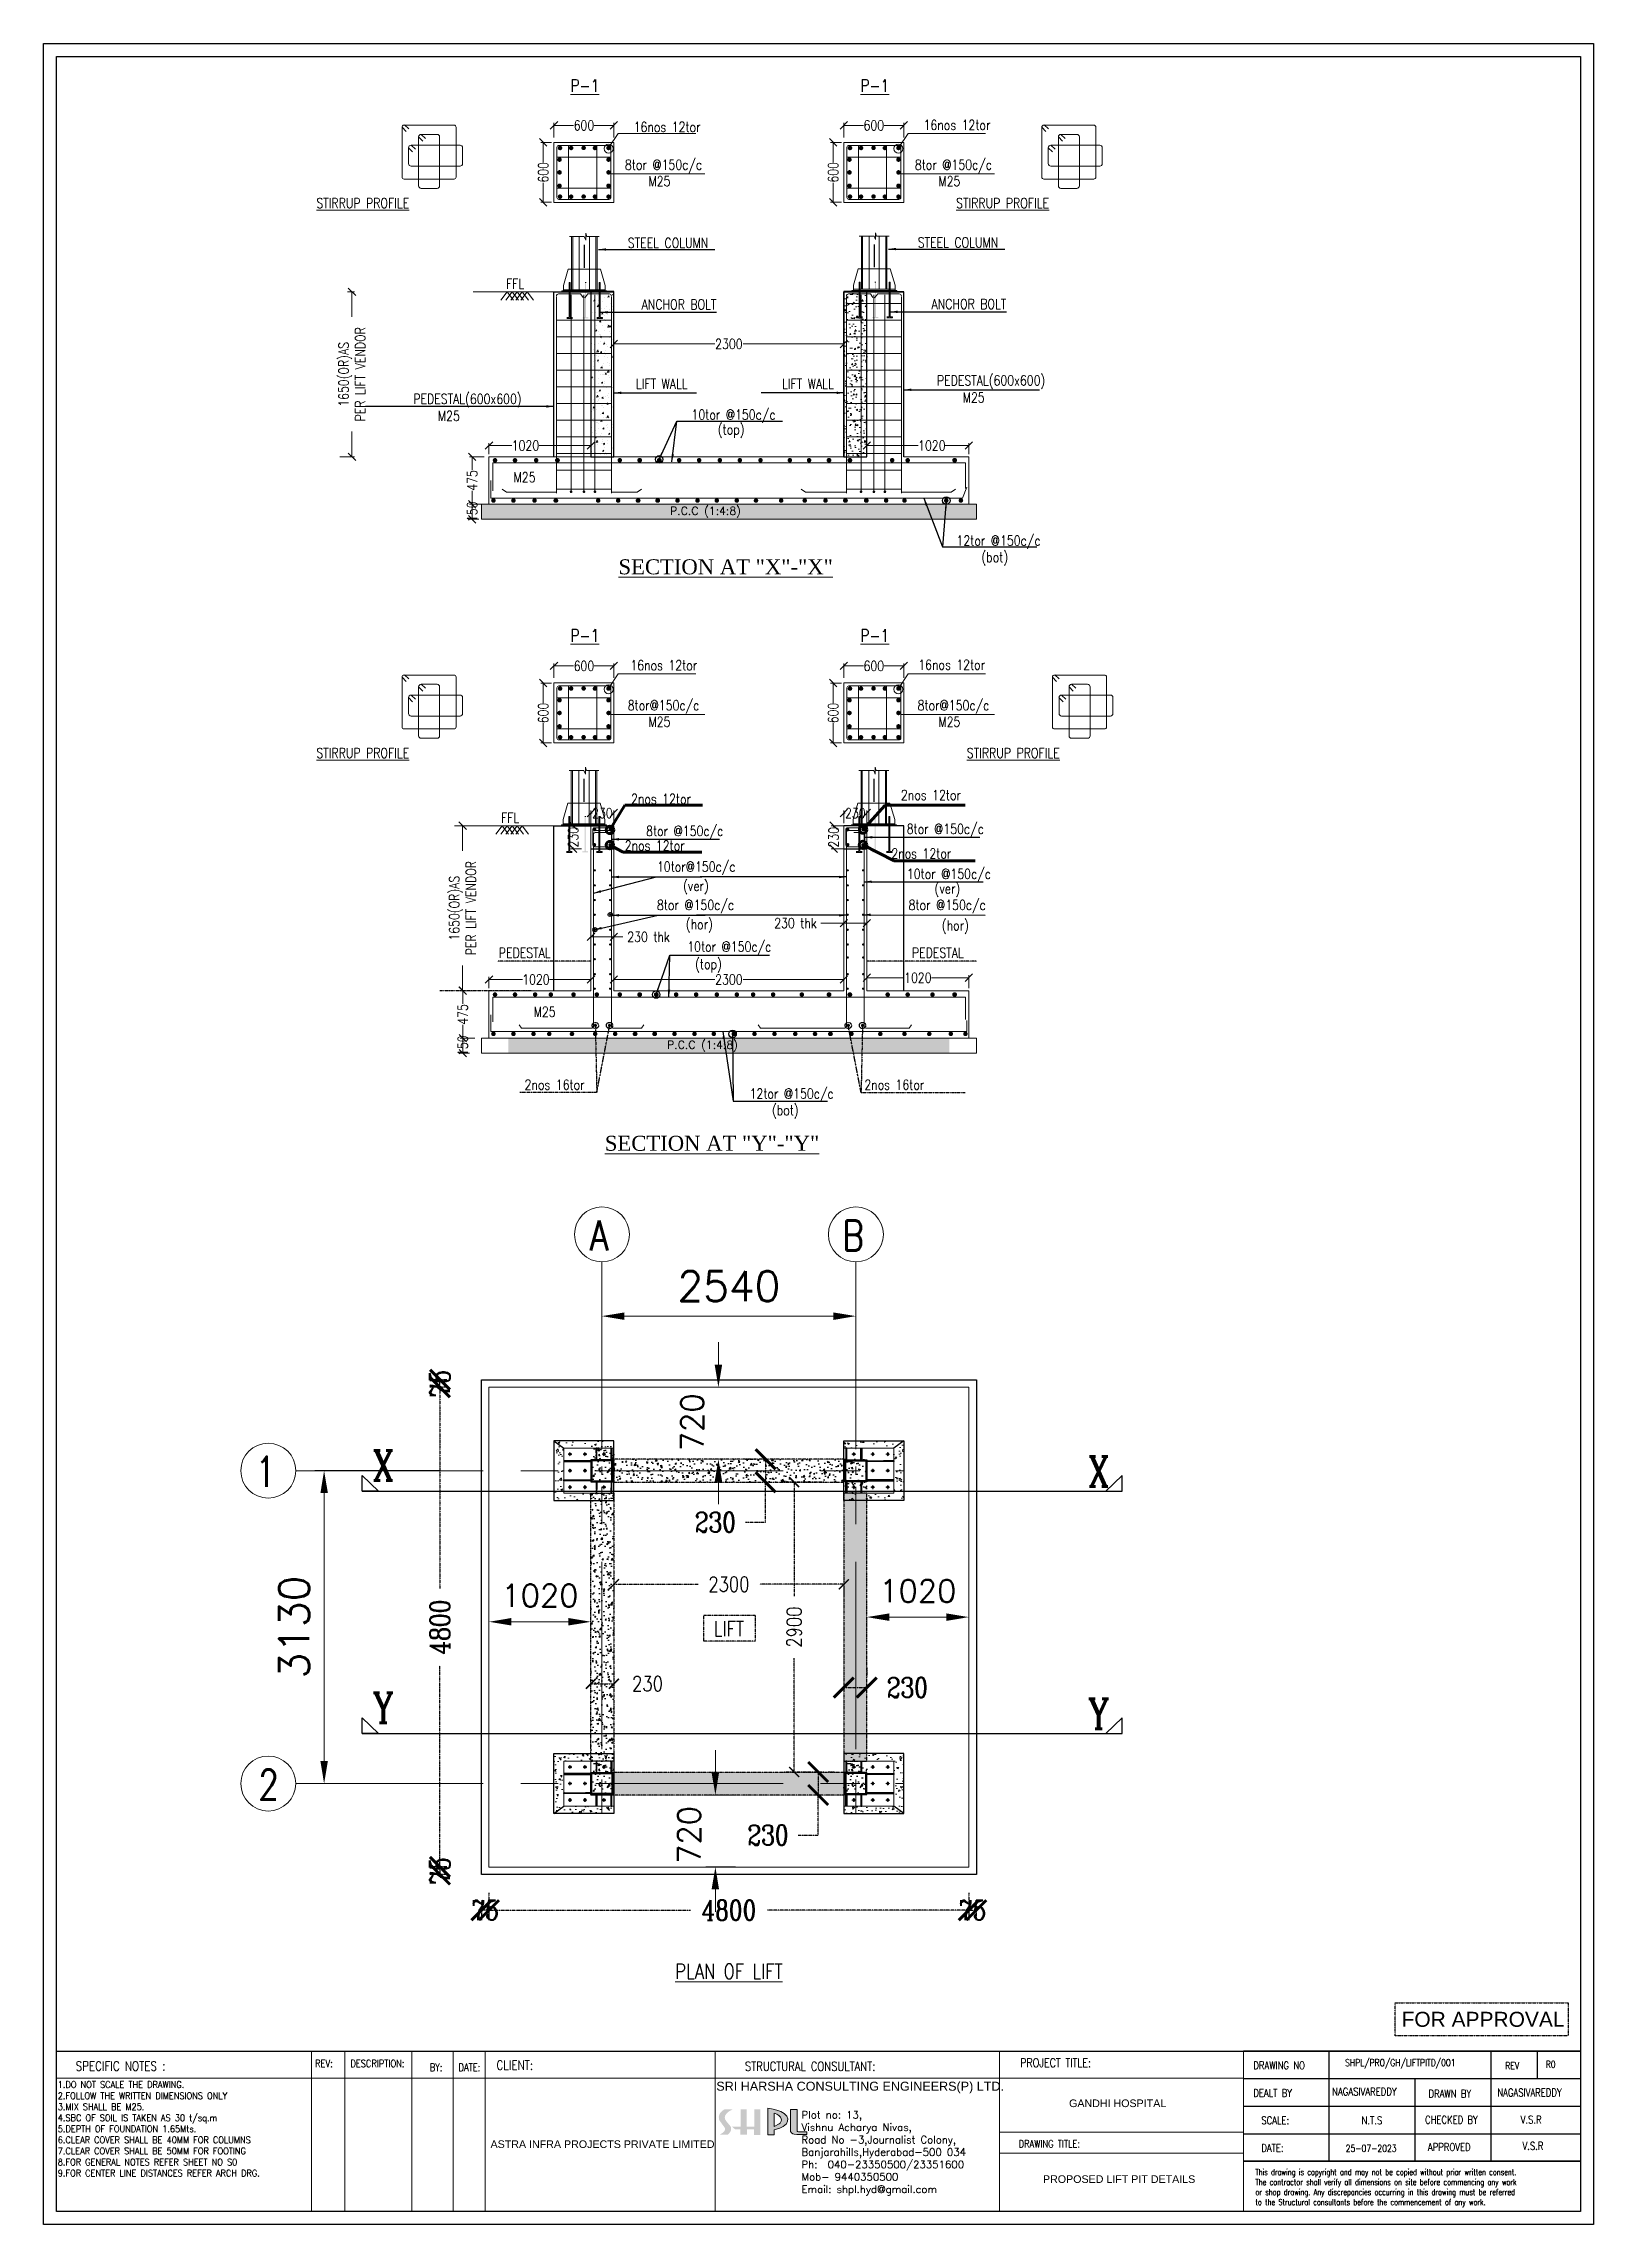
# Model space of a CAD drawing. Header units: millimetres. Extents: x 718890 to 734392, y -300108 to -278291.
import ezdxf
from ezdxf.enums import TextEntityAlignment as Align
from ezdxf.lldxf.tags import DXFTag

# ---------------------------------------------------------------- set-up
doc = ezdxf.new("R2010")
doc.units = ezdxf.units.MM
doc.header["$MEASUREMENT"] = 0
doc.header["$PDMODE"] = 2
doc.linetypes.add('CENTER', pattern=[2, 1.25, -0.25, 0.25, -0.25])
doc.linetypes.add('CENTER2', pattern=[1.125, 0.75, -0.125, 0.125, -0.125])
for name, color, linetype in [('CEN', 1, 'CENTER2'), ('col', 7, 'Continuous'), ('COLUMN', 1, 'Continuous'), ('HATCH', 8, 'Continuous'), ('TBLK_MAINTITLE', 83, 'Continuous'), ('TBLK_NOTE', 4, 'Continuous')]:
    doc.layers.add(name, color=color, linetype=linetype)
for name, color, linetype, lineweight in [('CENTER.', 1, 'CENTER', 15), ('COL.', 6, 'Continuous', 25), ('DDD', 252, 'Continuous', 9), ('DIM', 37, 'Continuous', 13), ('FOOT', 3, 'Continuous', 18), ('FOOTING', 6, 'Continuous', 18), ('Grid', 8, 'Continuous', 9), ('Part', 2, 'Continuous', 0), ('PCC', 4, 'Continuous', 30), ('PLATE.', 1, 'Continuous', 20), ('REIN', 1, 'Continuous', 20), ('TBLK FRAME', 6, 'Continuous', 20), ('TBLK_LINE', 141, 'Continuous', 30), ('TEXT', 7, 'Continuous', 15)]:
    doc.layers.add(name, color=color, linetype=linetype, lineweight=lineweight)
doc.styles.add('Cesma', font='romans.shx', dxfattribs={"width": 0.8, "height": 1.5})
doc.styles.add('combine', font='romanc.shx', dxfattribs={"width": 0.8})
doc.styles.add('ROMANS', font='complex.shx', dxfattribs={"width": 0.8})
doc.styles.add('RS', font='romans.shx')
doc.styles.add('simlex -0.8', font='simplex8.shx', dxfattribs={"width": 0.8})
doc.styles.add('simplex-0.8', font='complex.shx', dxfattribs={"width": 0.8})
doc.styles.get("Standard").update_dxf_attribs({"font": 'complex.shx'})
doc.styles.add('style2', font='times.ttf')
doc.styles.add('text', font='complex.shx', dxfattribs={"width": 0.8})
doc.styles.add('TIMESNEWROMAN', font='times.ttf')
doc.styles.add('TITLE', font='arial.ttf')
tags = doc.linetypes.add('HIDDEN', pattern=[0.375, 0.25, -0.125]).pattern_tags.tags
tags[6:7] = [DXFTag(74, 4), DXFTag(75, 0), DXFTag(340, '0'), DXFTag(46, 1.0), DXFTag(50, 0.0), DXFTag(44, 0.0), DXFTag(45, 0.0)]
tags[4:5] = [DXFTag(74, 4), DXFTag(75, 0), DXFTag(340, '0'), DXFTag(46, 1.0), DXFTag(50, 0.0), DXFTag(44, 0.0), DXFTag(45, 0.0)]
doc.dimstyles.new('75 ISO', dxfattribs={"dimtxt": 100, "dimasz": 75, "dimexe": 75, "dimexo": 0.7, "dimgap": 0.4, "dimtad": 0, "dimtoh": 1, "dimdec": 0, "dimdsep": 46, "dimtxsty": 'combine', "dimblk": 'OBLIQUE', "dimcen": 0, "dimclrd": 11, "dimclre": 2, "dimclrt": 4, "dimadec": 1, "dimazin": 2, "dimtfac": 1, "dimtdec": 0, "dimtmove": 1, "dimatfit": 3, "dimldrblk": 'OBLIQUE', "dimfxl": 0, "dimtolj": 1, "dimtzin": 0, "dimlwd": -1, "dimlwe": -1, "dimarcsym": 0})
doc.dimstyles.new('DIM-150', dxfattribs={"dimscale": 150, "dimtxt": 3, "dimasz": 2, "dimexe": 0.625, "dimexo": 0.625, "dimgap": 1, "dimtad": 1, "dimdec": 0, "dimzin": 0, "dimdsep": 46, "dimtxsty": 'RS', "dimcen": 1.5, "dimclrd": 5, "dimclre": 5, "dimclrt": 6, "dimadec": 0, "dimazin": 0, "dimtfac": 1, "dimtdec": 0, "dimtofl": 0, "dimtmove": 0, "dimatfit": 3, "dimfxl": 0, "dimtolj": 1, "dimtzin": 0, "dimlwd": -1, "dimlwe": -1, "dimarcsym": 0})
doc.dimstyles.new('ROMANS', dxfattribs={"dimscale": 100, "dimtxt": 2, "dimasz": 2, "dimexe": 1, "dimexo": 2, "dimgap": 1, "dimtad": 0, "dimtoh": 1, "dimdec": 0, "dimdsep": 46, "dimtxsty": 'ROMANS', "dimblk": 'ARCHTICK', "dimcen": 0, "dimclrd": 8, "dimclre": 8, "dimclrt": 6, "dimadec": 0, "dimazin": 0, "dimtfac": 1, "dimtdec": 0, "dimtix": 1, "dimtmove": 1, "dimatfit": 3, "dimldrblk": 'ARCHTICK', "dimfxl": 0, "dimtolj": 1, "dimtzin": 0, "dimarcsym": 0})
doc.dimstyles.new('SAM', dxfattribs={"dimtxt": 125, "dimasz": 75, "dimexe": 100, "dimexo": 1, "dimgap": 50, "dimtad": 1, "dimtoh": 1, "dimdec": 0, "dimrnd": 1, "dimzin": 1, "dimdsep": 46, "dimtxsty": 'style2', "dimcen": 0.09, "dimclrd": 37, "dimclre": 250, "dimclrt": 7, "dimadec": 0, "dimazin": 0, "dimtfac": 1, "dimtdec": 0, "dimtix": 1, "dimtmove": 1, "dimatfit": 3, "dimfxl": 0, "dimtolj": 1, "dimtzin": 0, "dimarcsym": 0})
pattern_1 = [(70, (32296.87, -4498.11), (-77.529693, 131.87473), [15, -165]), (15, (32296.87, -4498.11), (61.563626, 169.144672), [12, -132]), (120.451445, (32308.46, -4495), (-139.09332, -37.269942), [12.748038, -140.228422]), (66.1842, (32283.19, -4460.52), (-102.872525, 205.112867), [22.5, -247.5]), (11.1842, (32283.19, -4460.52), (109.02535, 247.009055), [18, -198]), (116.635645, (32300.84, -4457.03), (-211.897875, -41.89619), [19.12206, -210.342634]), (41, (32305.4, -4463.08), (-3.87486, 152.927378), [15, -165]), (346, (32305.4, -4463.08), (135.847724, 118.090625), [12, -132]), (91.451445, (32317.04, -4465.98), (-139.722585, 34.836753), [12.748038, -140.228422]), (57.5, (32296.87, -4498.11), (-20.4859755, 63.3953627), [0, -130.4, 0, -134, 0, -132.5]), (27.5, (32296.87, -4498.11), (22.4615506, 92.120171), [0, -76.4, 0, -127.4, 0, -50.5]), (347.5, (32254.957, -4513.366), (101.868645, 32.276676), [0, -50, 0, -156, 0, -207]), (337.5, (32236.16, -4520.21), (102.755564, 58.705866), [0, -65, 0, -103.6, 0, -147])]

msp = doc.modelspace()

# ---------------------------------------------------------------- texts
at = {"layer": 'DIM', "color": 51, "lineweight": 5, "attachment_point": 5, "style": 'text'}
for s, insert, char_height in [('X', (722287.1, -292515.8), 300), ('X', (729444.1, -292576), 300), ('LIFT', (725745.4, -294150), 150), ('Y', (722287.1, -294942), 300), ('Y', (729444.1, -295002.2), 300), ('{\\LPLAN OF LIFT}', (725745.4, -297576.9), 150)]:
    msp.add_mtext(s, dxfattribs=dict(at, insert=insert, char_height=char_height))
at = {"layer": 'Grid', "color": 4, "style": 'simlex -0.8', "width": 0.8}
for s, p in [('A', (724447.6, -290215.5)), ('B', (726987.6, -290215.5)), ('1', (721109.9, -292579.1)), ('2', (721140.2, -295709.1))]:
    msp.add_text(s, height=300, dxfattribs=at).set_placement(p, align=Align.MIDDLE_CENTER)
at = {"layer": 'TBLK_MAINTITLE', "color": 240, "lineweight": 20, "ltscale": 10, "style": 'TITLE'}
for s, height, p in [('FOR APPROVAL', 150, (733288.8, -298132)), ('GANDHI HOSPITAL', 76.364, (729634, -298935.1, 743212945.3))]:
    msp.add_text(s, height=height, dxfattribs=at).set_placement(p, align=Align.CENTER)
msp.add_text('ASTRA INFRA PROJECTS PRIVATE LIMITED ', height=76.364, dxfattribs=at).set_placement((723360.8, -299344.1, 743212945.3))
at = {"layer": 'TBLK_MAINTITLE', "color": 240, "lineweight": 20, "ltscale": 10, "attachment_point": 1, "style": 'TITLE'}
for s, insert, char_height, width in [('SRI HARSHA CONSULTING ENGINEERS(P) LTD.', (725619.2, -298681.1, 743212945.3), 90, 5243.989), ('\\C1;\\A1;PROPOSED LIFT PIT DETAILS ', (728886.9, -299617.4, 743212945.3), 76.364, 1889.78)]:
    msp.add_mtext(s, dxfattribs=dict(at, insert=insert, char_height=char_height, width=width))
at = {"layer": 'TBLK_NOTE', "lineweight": 20, "ltscale": 10, "style": 'simplex-0.8', "width": 0.8}
msp.add_text('SPECIFIC NOTES :', height=94.443, dxfattribs=at).set_placement((719211.2, -298571.8, 743212945.3))
at = {"layer": 'TBLK_NOTE', "style": 'simplex-0.8', "width": 0.8}
for s, height, p in [('REV:', 75.55, (721606.2, -298536.5, 743212945.3)), ('DESCRIPTION:', 75.555, (721958.9, -298536.6, 743212945.3)), ('BY:', 75.55, (722752.3, -298575.6, 743212945.3)), ('DATE:', 75.55, (723041.1, -298575.6, 743212945.3))]:
    msp.add_text(s, height=height, dxfattribs=at).set_placement(p)
at = {"layer": 'TBLK_NOTE', "lineweight": 20, "attachment_point": 1, "style": 'simplex-0.8'}
for s, insert, char_height, width in [('PROJECT TITLE:', (728658.7, -298447.9, 743212945.3), 86.888, 1930.843), ('DRAWING TITLE:', (728643.6, -299264.7, 743212945.3), 75.555, 1678.994)]:
    msp.add_mtext(s, dxfattribs=dict(at, insert=insert, char_height=char_height, width=width))
at = {"layer": 'TBLK_NOTE', "attachment_point": 1, "style": 'simplex-0.8'}
for s, insert, char_height, width in [('SHPL/PRO/GH/LIFTPITD/001', (731909, -298454.7, 743212945.3), 70.037, 611.689), ('DRAWING NO ', (730990.5, -298479.6, 743212945.3), 77.319, 1718.208), ('REV', (733510.9, -298486.1, 743212945.3), 70.04, 611.689), ('R0', (733916.4, -298473.3, 743212945.3), 70.04, 611.689), ('DEALT BY', (730990.5, -298754.5, 743212945.3), 77.32, 1718.208), ('NAGASIVAREDDY', (731780.2, -298741, 743212945.3), 77.319, 715.936), ('DRAWN BY', (732743.5, -298761.9, 743212945.3), 77.32, 1718.208), ('NAGASIVAREDDY', (733431.7, -298750.7, 1486425890.7), 77.319, 1718.208), ('SCALE:', (731071.2, -299029.4, 743212945.3), 77.32, 1718.208), ('N.T.S', (732073.8, -299029.4, 743212945.3), 77.32, 1718.208), ('CHECKED BY', (732708.7, -299023.8, 743212945.3), 77.32, 1718.208), ('V.S.R', (733664.8, -299022.1, 743212945.3), 77.32, 1718.208), ('DATE:', (731071.2, -299304.3, 743212945.3), 77.32, 1718.208), ('25-07-2023', (731915, -299311.7, 743212945.3), 70.04, 611.689), ('APPROVED', (732737.4, -299296.7, 743212945.3), 77.32, 1718.208), ('V.S.R', (733683.5, -299284.1, 743212945.3), 77.32, 1718.208)]:
    msp.add_mtext(s, dxfattribs=dict(at, insert=insert, char_height=char_height, width=width))
at = {"layer": 'TBLK_NOTE', "attachment_point": 1, "rotation": 0.00009, "style": 'simplex-0.8'}
for s, insert, char_height, width in [('\\W0.9;1.DO NOT SCALE THE DRAWING. \\P2.FOLLOW THE WRITTEN DIMENSIONS ONLY\\P3.MIX SHALL BE M25. \\P4.SBC OF SOIL IS TAKEN AS 30 t/sq.m\\P5.DEPTH OF FOUNDATION 1.65Mts. \\P6.CLEAR COVER SHALL BE 40MM FOR COLUMNS\\P7.CLEAR COVER SHALL BE 50MM FOR FOOTING\\P8.FOR GENERAL NOTES REFER SHEET NO S0\\P9.FOR CENTER LINE DISTANCES REFER ARCH DRG.', (719032.3, -298677.1, 743212945.3), 66.381, 3589.259), ('{\\W1;\\C90;Plot no: 13,\\PVishnu Acharya Nivas,\\PRoad No -3,Journalist Colony,\\PBanjarahills,Hyderabad-500 034\\PPh:  040-23350500/23351600\\PMob- 9440350500\\PEmail: shpl.hyd@gmail.com}', (726471.2, -298975.4, 743212945.3), 74.426, 10732.343)]:
    msp.add_mtext(s, dxfattribs=dict(at, insert=insert, char_height=char_height, width=width))
at = {"layer": 'TBLK_NOTE', "lineweight": 20, "ltscale": 10, "attachment_point": 1, "style": 'simplex-0.8'}
for s, insert, char_height, width in [('CLIENT:', (723420.3, -298468, 743212945.3), 94.44, 1658.954), ('STRUCTURAL CONSULTANT:', (725906.1, -298481.1, 743212945.3), 91.421, 1605.868)]:
    msp.add_mtext(s, dxfattribs=dict(at, insert=insert, char_height=char_height, width=width))
at = {"layer": 'TBLK_NOTE', "insert": (731011.7, -299554.8, 743212945.3), "char_height": 60.035, "attachment_point": 1, "style": 'Cesma'}
msp.add_mtext('This drawing is copyright and may not be copied without prior written consent.\\PThe contractor shall verify all dimensions on site before commencing any work\\Por shop drawing. Any discrepancies occurring in this drawing must be referred\\Pto the Structural consultants before the commencement of any work.', dxfattribs=at)
at = {"layer": 'TEXT', "color": 4, "lineweight": 9, "ltscale": 0.5, "style": 'simplex-0.8', "width": 0.8}
for p in [(724161.2, -278774), (727061.2, -278774), (724161.2, -284275.4), (727061.2, -284275.4)]:
    msp.add_text('%%UP-1', height=125, dxfattribs=at).set_placement(p)
at = {"layer": 'TEXT', "color": 51, "style": 'ROMANS', "width": 0.8}
for p in [(725160.5, -279617.1), (728060.5, -279617.1), (728303.7, -281781.5), (723053.6, -281965.5), (725160.5, -285025.4), (728060.5, -285025.4)]:
    msp.add_text('M25', height=100.03, dxfattribs=at).set_placement(p, align=Align.TOP_RIGHT)
at = {"layer": 'TEXT', "color": 4, "lineweight": 9, "style": 'simplex-0.8', "width": 0.8}
for s, height, p in [('STEEL COLUMN', 100.035, (725539.7, -280365.1, 0)), ('STEEL COLUMN', 100.035, (728439.7, -280360.8, 0)), ('ANCHOR BOLT', 100.035, (725620.1, -280980.9, 0)), ('ANCHOR BOLT', 100.035, (728520.1, -280976.7, 0)), ('LIFT WALL', 100.03, (725332.6, -281775.6, 0)), ('LIFT WALL', 100.03, (726794.7, -281775.6, 0))]:
    msp.add_text(s, height=height, dxfattribs=at).set_placement(p, align=Align.BOTTOM_RIGHT)
at = {"layer": 'TEXT', "color": 51, "style": 'ROMANS', "width": 0.8}
for p in [(723515.3, -280774.6), (723466, -286116.2)]:
    msp.add_text('FFL', height=100.03, dxfattribs=at).set_placement(p, align=Align.BOTTOM_LEFT)
for s, height, p in [('PEDESTAL(600x600)', 100.035, (728910.2, -281741.3)), ('PEDESTAL(600x600)', 100.035, (723672.4, -281925.3)), ('10tor @150c/c', 100.035, (726211.3, -282083.2, 0)), ('(top)', 100.03, (725901.5, -282231.4, 0)), ('12tor @150c/c', 100.035, (728861.9, -283343.3, 0)), ('(bot)', 100.03, (728538.1, -283509.1, 0)), ('10tor @150c/c', 100.035, (726169.1, -287405.3, 0)), ('(top)', 100.03, (725674.6, -287579.2, 0)), ('12tor @150c/c', 100.035, (726792.6, -288875.7)), ('(bot)', 100.03, (726443.4, -289041.5))]:
    msp.add_text(s, height=height, dxfattribs=at).set_placement(p, align=Align.BOTTOM_RIGHT)
for p in [(723701.1, -282579.6), (723902, -287927.8)]:
    msp.add_text('M25', height=100.03, dxfattribs=at).set_placement(p, align=Align.TOP_CENTER)
at = {"layer": 'TEXT', "color": 7}
for p in [(725511.3, -282965.5), (725481.3, -288307.2, 0)]:
    msp.add_text('P.C.C (1:4:8)', height=80, dxfattribs=at).set_placement(p, align=Align.MIDDLE_CENTER)
at = {"layer": 'TEXT', "color": 3, "style": 'TIMESNEWROMAN'}
for s, p in [('%%USECTION AT "X"-"X"', (724640.8, -283600.4)), ('%%USECTION AT "Y"-"Y"', (724504.5, -289367.6, 0))]:
    msp.add_text(s, height=150, dxfattribs=at).set_placement(p)
at = {"layer": 'TEXT', "color": 51, "style": 'ROMANS', "width": 0.8}
for s, height, p in [('2nos 12tor', 100.03, (724766, -285897.7)), ('2nos 12tor', 100.03, (727466, -285858.7)), ('8tor @150c/c', 100.035, (724917.3, -286218.1, 0)), ('8tor @150c/c', 100.035, (727523.4, -286197.5)), ('2nos 12tor', 100.03, (724702.8, -286364, 0)), ('10tor@150c/c', 100.035, (725025.4, -286575.3, 0)), ('2nos 12tor', 100.03, (727369.5, -286443.7)), ('(ver)', 100.03, (725286.4, -286768.1, 0)), ('10tor @150c/c', 100.035, (727525.7, -286647.5, 0)), ('(ver)', 100.03, (727802.2, -286795.4, 0)), ('8tor @150c/c', 100.035, (725025.4, -286958.8, 0)), ('8tor @150c/c', 100.035, (727542.7, -286958.6, 0)), ('(hor)', 100.03, (725314.6, -287151.6, 0)), ('(hor)', 100.03, (727875.4, -287162.8, 0)), ('PEDESTAL', 100.03, (723443.7, -287437.6, 0)), ('PEDESTAL', 100.03, (727575.9, -287436.6, 0)), ('2nos 16tor', 100.03, (723701.4, -288756.8, 0)), ('2nos 16tor', 100.03, (727099.7, -288756.8, 0))]:
    msp.add_text(s, height=height, dxfattribs=at).set_placement(p)
at = {"layer": 'TEXT', "color": 51, "char_height": 100.035, "style": 'ROMANS'}
for s, insert, attachment_point in [('16nos 12tor', (725126.9, -279125), 5), ('16nos 12tor', (728026.9, -279105), 5), ('8tor @150c/c', (725091.2, -279519.6), 5), ('8tor @150c/c', (727991.2, -279519.6), 5), ('                          {\\LSTIRRUP PROFILE}', (720191.7, -279837.1, 0), 1), ('                          {\\LSTIRRUP PROFILE}', (726591.4, -279837.1, 0), 1), ('16nos 12tor', (725093.9, -284510.6), 5), ('16nos 12tor', (727973.8, -284505.4), 5), ('8tor@150c/c', (725091.2, -284927.9), 5), ('8tor@150c/c', (727991.2, -284927.9), 5), ('                          {\\LSTIRRUP PROFILE}', (720191.7, -285338.5, 0), 1), ('                          {\\LSTIRRUP PROFILE}', (726698.1, -285338.5, 0), 1)]:
    msp.add_mtext(s, dxfattribs=dict(at, insert=insert, attachment_point=attachment_point))

# ---------------------------------------------------------------- blocks, each defined once
blk = doc.blocks.new('*D79')
at = {"layer": 'DEFPOINTS', "color": 0}
for p in [(727015, -291022), (724475, -291446), (727015, -291446)]:
    blk.add_point(p, dxfattribs=at)
at = {"layer": 'Grid', "color": 5, "ltscale": 0.5}
for p, q in [((724475, -291353), (724475, -290929)), ((724700, -291022), (726790, -291022)), ((727015, -291353), (727015, -290929))]:
    blk.add_line(p, q, dxfattribs=at)
at = {"layer": 'Grid', "color": 5}
for points in [[(724700, -290985), (724700, -291060), (724475, -291022)], [(726790, -291060), (726790, -290985), (727015, -291022)]]:
    blk.add_solid(points, dxfattribs=at)
at = {"layer": 'Grid', "color": 6, "ltscale": 0.5, "insert": (725745, -290722), "char_height": 300, "attachment_point": 5, "style": 'RS'}
blk.add_mtext('\\A1;2540', dxfattribs=at)
blk = doc.blocks.new('*D80')
at = {"layer": 'DEFPOINTS', "color": 0}
for p in [(722942, -292568), (721696, -295698), (722903, -295698)]:
    blk.add_point(p, dxfattribs=at)
at = {"layer": 'Grid', "color": 5, "ltscale": 0.5}
for p, q in [((722848, -292568), (721602, -292568)), ((721696, -292793), (721696, -295473)), ((722809, -295698), (721602, -295698))]:
    blk.add_line(p, q, dxfattribs=at)
at = {"layer": 'Grid', "color": 5}
for points in [[(721734, -292793), (721659, -292793), (721696, -292568)], [(721659, -295473), (721734, -295473), (721696, -295698)]]:
    blk.add_solid(points, dxfattribs=at)
at = {"layer": 'Grid', "color": 6, "ltscale": 0.5, "insert": (721396, -294133), "char_height": 300, "attachment_point": 5, "rotation": 90, "style": 'RS'}
blk.add_mtext('\\A1;3130', dxfattribs=at)
blk = doc.blocks.new('A$C7E102109')
blk.add_circle((0, 0), 11)
at = {"layer": 'CENTER.'}
for p, q in [((-19.25, 0), (19.25, 0)), ((0, 19.25), (0, -19.25))]:
    blk.add_line(p, q, dxfattribs=at)
blk = doc.blocks.new('A$C804251d2')
at = {"layer": 'CENTER.'}
for p, q in [((-40.5, 0), (40.5, 0)), ((0, 40.5), (0, -40.5))]:
    blk.add_line(p, q, dxfattribs=at)
at = {"layer": 'COL.', "color": 3}
for points in [[(-110, -110), (110, -110), (110, 110), (-110, 110)], [(-100, -100), (100, -100), (100, 100), (-100, 100)]]:
    blk.add_lwpolyline(points, close=True, dxfattribs=at)
blk = doc.blocks.new('A$Cd4010b4f')
at = {"lineweight": 0}
h = blk.add_hatch(dxfattribs=at)
h.set_pattern_fill('AR-CONC', color=251, style=0)
h.set_pattern_definition([(50, (-2650.02, -4343.46), (182.1847, -15.939), [19.05, -209.55]), (355, (-2650.02, -4343.46), (-35.2434, 191.057), [15.24, -167.6406]), (100.4514, (-2634.84, -4344.79), (146.941, 175.118), [16.19, -178.09]), (46.184, (-2650.02, -4292.66), (271.079, -42.042), [28.575, -314.325]), (96.6356, (-2627.43, -4296.16), (237.404, 247.426), [24.285, -267.136]), (351.184, (-2650.02, -4292.66), (237.404, 247.426), [22.86, -251.46]), (21, (-2624.62, -4305.36), (151.6144, -102.265), [19.05, -209.55]), (326, (-2624.62, -4305.36), (61.802, 184.188), [15.24, -167.64]), (71.4514, (-2611.99, -4313.88), (213.4164, 81.923), [16.19, -178.09]), (37.5, (-2650.023, -4343.46), (3.0886, 84.555), [0, -165.608, 0, -170.18, 0, -168.275]), (7.5, (-2650.02, -4343.46), (66.8197, 100.1806), [0, -97.028, 0, -161.798, 0, -64.135]), (327.5, (-2706.665, -4343.46), (135.5906, -5.72874), [0, -63.5, 0, -198.12, 0, -262.89]), (317.5, (-2732.07, -4343.46), (148.1292, 25.4265), [0, -82.55, 0, -131.572, 0, -186.69])])
h.paths.add_polyline_path([(120, 300), (-468, 300), (-392, 225), (120, 225)])
h.paths.add_polyline_path([(-380, 225), (-480, 300), (-480, -300), (-380, -225)])
h.paths.add_polyline_path([(120, -225), (-380, -225), (-455, -300), (120, -300)])
at = {"layer": 'COL.'}
h = blk.add_hatch(dxfattribs=at)
h.set_pattern_fill('ANSI31', color=252, scale=19, style=0)
h.set_pattern_definition([(45, (-282509.7268, -52155.0673), (-1.679378605, 1.679378605), [])])
h.paths.add_polyline_path([(-59, 110), (-51, 110), (-51, 225), (-59, 225)])
h = blk.add_hatch(dxfattribs=at)
h.set_pattern_fill('ANSI31', color=252, scale=19, style=0)
h.set_pattern_definition([(45, (-282509.7268, -52145.0673), (-1.679378605, 1.679378605), [])])
h.paths.add_polyline_path([(99, 110), (91, 110), (91, 225), (99, 225)])
h = blk.add_hatch(dxfattribs=at)
h.set_pattern_fill('ANSI31', color=252, scale=19, style=0)
h.set_pattern_definition([(135, (52100.0673, -282358.7268), (-1.679378605, -1.679378605), [])])
h.paths.add_polyline_path([(-110, 92), (-110, 100), (-380, 100), (-380, 92)])
h = blk.add_hatch(dxfattribs=at)
h.set_pattern_fill('ANSI31', color=252, scale=19, style=0)
h.set_pattern_definition([(225, (52100.0673, 282358.7268), (-1.679378605, 1.679378605), [])])
h.paths.add_polyline_path([(-110, -100), (-110, -92), (-380, -92), (-380, -100)])
h = blk.add_hatch(dxfattribs=at)
h.set_pattern_fill('ANSI31', color=252, scale=19, style=0)
h.set_pattern_definition([(315, (-282509.7268, 52130.0673), (-1.679378605, -1.679378605), [])])
h.paths.add_polyline_path([(-59, -110), (-51, -110), (-51, -225), (-59, -225)])
h = blk.add_hatch(dxfattribs=at)
h.set_pattern_fill('ANSI31', color=252, scale=19, style=0)
h.set_pattern_definition([(315, (-282509.7268, 52120.0673), (-1.679378605, -1.679378605), [])])
h.paths.add_polyline_path([(99, -110), (91, -110), (91, -225), (99, -225)])
at = {"color": 253}
blk.add_line((-480, 300), (-380, 225), dxfattribs=at)
at = {"color": 251, "lineweight": -3}
blk.add_lwpolyline([(-480, -300), (120, -300), (120, 300), (-480, 300)], close=True, dxfattribs=at)
at = {"color": 6}
for points in [[(-59, 110), (-51, 110), (-51, 225), (-59, 225)], [(99, 110), (91, 110), (91, 225), (99, 225)], [(-110, 92), (-110, 100), (-380, 100), (-380, 92)], [(-110, -92), (-110, -100), (-380, -100), (-380, -92)], [(99, -110), (91, -110), (91, -225), (99, -225)]]:
    blk.add_lwpolyline(points, close=True, dxfattribs=at)
at = {"layer": 'PLATE.'}
blk.add_lwpolyline([(-380, -225), (120, -225), (120, 225), (-380, 225)], close=True, dxfattribs=at)
for name, p in [('A$C7E102109', (-320, 165)), ('A$C7E102109', (-170, 165)), ('A$C804251d2', (0, 0))]:
    blk.add_blockref(name, p)
at = {"xscale": -1}
for p, rotation in [((-320, 0), 90), ((-170, 0), 90), ((-320, -165), 180), ((-170, -165), 180)]:
    blk.add_blockref('A$C7E102109', p, dxfattribs=dict(at, rotation=rotation))
blk.add_blockref('A$C7E102109', (20, 165), dxfattribs=at)
at = {"rotation": 180}
blk.add_blockref('A$C7E102109', (20, -165), dxfattribs=at)
blk = doc.blocks.new('*D81')
at = {"layer": 'DEFPOINTS', "color": 0}
for p in [(727125, -293938), (728145, -293938), (728145, -294033)]:
    blk.add_point(p, dxfattribs=at)
at = {"layer": 'Grid', "color": 5, "ltscale": 0.5}
for p, q in [((727125, -294032), (727125, -294127)), ((727350, -294033), (727920, -294033)), ((728145, -294032), (728145, -294127))]:
    blk.add_line(p, q, dxfattribs=at)
at = {"layer": 'Grid', "color": 5}
for points in [[(727350, -293996), (727350, -294071), (727125, -294033)], [(727920, -294071), (727920, -293996), (728145, -294033)]]:
    blk.add_solid(points, dxfattribs=at)
at = {"layer": 'Grid', "color": 6, "ltscale": 0.5, "insert": (727635, -293771), "char_height": 225, "attachment_point": 5, "style": 'RS'}
blk.add_mtext('\\A1;1020', dxfattribs=at)
blk = doc.blocks.new('*D82')
at = {"layer": 'DEFPOINTS', "color": 0}
for p in [(723345, -293865), (724365, -293865), (724365, -294080)]:
    blk.add_point(p, dxfattribs=at)
at = {"layer": 'Grid', "color": 5, "ltscale": 0.5}
for p, q in [((723345, -293958), (723345, -294173)), ((723570, -294080), (724140, -294080)), ((724365, -293958), (724365, -294173))]:
    blk.add_line(p, q, dxfattribs=at)
at = {"layer": 'Grid', "color": 5}
for points in [[(723570, -294042), (723570, -294117), (723345, -294080)], [(724140, -294117), (724140, -294042), (724365, -294080)]]:
    blk.add_solid(points, dxfattribs=at)
at = {"layer": 'Grid', "color": 6, "ltscale": 0.5, "insert": (723855, -293817), "char_height": 225, "attachment_point": 5, "style": 'RS'}
blk.add_mtext('\\A1;1020', dxfattribs=at)
blk = doc.blocks.new('*D83')
at = {"layer": 'DEFPOINTS', "color": 0}
for p in [(725640, -291733), (725745, -291733), (725745, -292453)]:
    blk.add_point(p, dxfattribs=at)
at = {"layer": 'Grid', "color": 5, "ltscale": 0.5}
for p, q in [((725640, -291508), (725640, -291283)), ((725652, -291733), (725547, -291733)), ((725652, -292453), (725547, -292453)), ((725640, -292678), (725640, -292903))]:
    blk.add_line(p, q, dxfattribs=at)
at = {"layer": 'Grid', "color": 5}
for points in [[(725603, -291508), (725678, -291508), (725640, -291733)], [(725678, -292678), (725603, -292678), (725640, -292453)]]:
    blk.add_solid(points, dxfattribs=at)
at = {"layer": 'Grid', "color": 6, "ltscale": 0.5, "insert": (725378, -292084), "char_height": 225, "attachment_point": 5, "rotation": 90, "style": 'RS'}
blk.add_mtext('\\A1;720', dxfattribs=at)
blk = doc.blocks.new('*D84')
at = {"layer": 'DEFPOINTS', "color": 0}
for p in [(725905, -295813), (725610, -296533), (725905, -296533)]:
    blk.add_point(p, dxfattribs=at)
at = {"layer": 'Grid', "color": 5, "ltscale": 0.5}
for p, q in [((725610, -295588), (725610, -295363)), ((725811, -295813), (725516, -295813)), ((725811, -296533), (725516, -296533)), ((725610, -296758), (725610, -296983))]:
    blk.add_line(p, q, dxfattribs=at)
at = {"layer": 'Grid', "color": 5}
for points in [[(725572, -295588), (725647, -295588), (725610, -295813)], [(725647, -296758), (725572, -296758), (725610, -296533)]]:
    blk.add_solid(points, dxfattribs=at)
at = {"layer": 'Grid', "color": 6, "ltscale": 0.5, "insert": (725347, -296212), "char_height": 225, "attachment_point": 5, "rotation": 90, "style": 'RS'}
blk.add_mtext('\\A1;720', dxfattribs=at)
blk = doc.blocks.new('_Oblique')
at = {"color": 0, "linetype": 'ByBlock', "lineweight": -2}
blk.add_line((-0.5, -0.5), (0.5, 0.5), dxfattribs=at)
blk = doc.blocks.new('*D90')
at = {"layer": 'DEFPOINTS', "color": 0}
for p in [(723083, -287766), (723251, -287766), (723251, -288241)]:
    blk.add_point(p, dxfattribs=at)
at = {"layer": 'Part', "color": 2}
for p, q in [((723203, -287766), (723058, -287766)), ((723203, -288241), (723058, -288241))]:
    blk.add_line(p, q, dxfattribs=at)
at = {"layer": 'Part', "color": 11}
for p, q in [((723083, -287766), (723083, -287899)), ((723083, -288241), (723083, -288109))]:
    blk.add_line(p, q, dxfattribs=at)
at = {"layer": 'Part', "color": 11, "xscale": 75, "yscale": 75, "zscale": 75}
for p, rotation in [((723083, -287766), 90), ((723083, -288241), 270)]:
    blk.add_blockref('_Oblique', p, dxfattribs=dict(at, rotation=rotation))
at = {"layer": 'Part', "color": 4, "ltscale": 0.5, "insert": (723083, -288004), "char_height": 100, "attachment_point": 5, "rotation": 90, "style": 'combine'}
blk.add_mtext('\\A1;475', dxfattribs=at)
blk = doc.blocks.new('*D91')
at = {"layer": 'DEFPOINTS', "color": 0}
for p in [(723083, -288391), (723176, -288241), (723176, -288391)]:
    blk.add_point(p, dxfattribs=at)
at = {"layer": 'Part', "color": 2}
for p, q in [((723151, -288241), (723058, -288241)), ((723151, -288391), (723058, -288391))]:
    blk.add_line(p, q, dxfattribs=at)
at = {"layer": 'Part', "color": 11}
blk.add_line((723083, -288241), (723083, -288391), dxfattribs=at)
at = {"layer": 'Part', "color": 11, "xscale": 75, "yscale": 75, "zscale": 75}
for p, rotation in [((723083, -288241), 270), ((723083, -288391), 90)]:
    blk.add_blockref('_Oblique', p, dxfattribs=dict(at, rotation=rotation))
at = {"layer": 'Part', "color": 4, "ltscale": 0.5, "insert": (723083, -288316), "char_height": 100, "attachment_point": 5, "rotation": 90, "style": 'combine'}
blk.add_mtext('\\A1;150', dxfattribs=at)
blk = doc.blocks.new('*D92')
at = {"layer": 'DEFPOINTS', "color": 0}
for p in [(724595, -285989), (724365, -286116), (724595, -286116)]:
    blk.add_point(p, dxfattribs=at)
at = {"layer": 'Part', "color": 2}
for p, q in [((724365, -286091), (724365, -285964)), ((724595, -286091), (724595, -285964))]:
    blk.add_line(p, q, dxfattribs=at)
at = {"layer": 'Part', "color": 11}
for p, q in [((724365, -285989), (724377, -285989)), ((724595, -285989), (724584, -285989))]:
    blk.add_line(p, q, dxfattribs=at)
at = {"layer": 'Part', "color": 11, "xscale": 75, "yscale": 75, "zscale": 75, "rotation": 180}
blk.add_blockref('_Oblique', (724365, -285989), dxfattribs=at)
at = {"layer": 'Part', "color": 11, "xscale": 75, "yscale": 75, "zscale": 75}
blk.add_blockref('_Oblique', (724595, -285989), dxfattribs=at)
at = {"layer": 'Part', "color": 4, "ltscale": 0.5, "insert": (724480, -285989), "char_height": 100, "attachment_point": 5, "style": 'combine'}
blk.add_mtext('\\A1;230', dxfattribs=at)
blk = doc.blocks.new('*D93')
at = {"layer": 'DEFPOINTS', "color": 0}
for p in [(724355, -286116), (724188, -286346), (724295, -286346)]:
    blk.add_point(p, dxfattribs=at)
at = {"layer": 'Part', "color": 2}
for p, q in [((724308, -286116), (724163, -286116)), ((724270, -286346), (724163, -286346))]:
    blk.add_line(p, q, dxfattribs=at)
at = {"layer": 'Part', "color": 11}
for p, q in [((724188, -286116), (724188, -286128)), ((724188, -286346), (724188, -286334))]:
    blk.add_line(p, q, dxfattribs=at)
at = {"layer": 'Part', "color": 11, "xscale": 75, "yscale": 75, "zscale": 75}
for p, rotation in [((724188, -286116), 90), ((724188, -286346), 270)]:
    blk.add_blockref('_Oblique', p, dxfattribs=dict(at, rotation=rotation))
at = {"layer": 'Part', "color": 4, "ltscale": 0.5, "insert": (724188, -286231), "char_height": 100, "attachment_point": 5, "rotation": 90, "style": 'combine'}
blk.add_mtext('\\A1;230', dxfattribs=at)
blk = doc.blocks.new('*D94')
at = {"layer": 'DEFPOINTS', "color": 0}
for p in [(724365, -287214), (724595, -287214), (724595, -287228)]:
    blk.add_point(p, dxfattribs=at)
at = {"layer": 'Part', "color": 11}
for p, q in [((724365, -287228), (724595, -287228)), ((724595, -287228), (724685, -287228))]:
    blk.add_line(p, q, dxfattribs=at)
at = {"layer": 'Part', "color": 2}
for p, q in [((724365, -287239), (724365, -287253)), ((724595, -287239), (724595, -287253))]:
    blk.add_line(p, q, dxfattribs=at)
at = {"layer": 'Part', "color": 11, "xscale": 75, "yscale": 75, "zscale": 75, "rotation": 180}
blk.add_blockref('_Oblique', (724365, -287228), dxfattribs=at)
at = {"layer": 'Part', "color": 11, "xscale": 75, "yscale": 75, "zscale": 75}
blk.add_blockref('_Oblique', (724595, -287228), dxfattribs=at)
at = {"layer": 'Part', "color": 4, "ltscale": 0.5, "insert": (724941, -287228), "char_height": 100, "attachment_point": 5, "style": 'combine'}
blk.add_mtext('\\A1;230 thk', dxfattribs=at)
blk = doc.blocks.new('*D95')
at = {"layer": 'DEFPOINTS', "color": 0}
for p in [(723390, -286116), (723082, -287766), (723252, -287766)]:
    blk.add_point(p, dxfattribs=at)
at = {"layer": 'Part', "color": 2}
for p, q in [((723202, -286116), (723057, -286116)), ((723202, -287766), (723057, -287766))]:
    blk.add_line(p, q, dxfattribs=at)
at = {"layer": 'Part', "color": 11}
for p, q in [((723082, -286116), (723082, -286368)), ((723082, -287766), (723082, -287515))]:
    blk.add_line(p, q, dxfattribs=at)
at = {"layer": 'Part', "color": 11, "xscale": 75, "yscale": 75, "zscale": 75}
for p, rotation in [((723082, -286116), 90), ((723082, -287766), 270)]:
    blk.add_blockref('_Oblique', p, dxfattribs=dict(at, rotation=rotation))
at = {"layer": 'Part', "color": 4, "ltscale": 0.5, "insert": (723082, -286941), "char_height": 100, "attachment_point": 5, "rotation": 90, "style": 'combine'}
blk.add_mtext('\\A1;1650(OR)AS \\PPER LIFT VENDOR', dxfattribs=at)
blk = doc.blocks.new('*D96')
at = {"layer": 'DEFPOINTS', "color": 0}
for p in [(726895, -285989), (726895, -286116), (727125, -286116)]:
    blk.add_point(p, dxfattribs=at)
at = {"layer": 'Part', "color": 2}
for p, q in [((726895, -286091), (726895, -285964)), ((727125, -286091), (727125, -285964))]:
    blk.add_line(p, q, dxfattribs=at)
at = {"layer": 'Part', "color": 11}
for p, q in [((726895, -285989), (726907, -285989)), ((727125, -285989), (727114, -285989))]:
    blk.add_line(p, q, dxfattribs=at)
at = {"layer": 'Part', "color": 11, "xscale": 75, "yscale": 75, "zscale": 75, "rotation": 180}
blk.add_blockref('_Oblique', (726895, -285989), dxfattribs=at)
at = {"layer": 'Part', "color": 11, "xscale": 75, "yscale": 75, "zscale": 75}
blk.add_blockref('_Oblique', (727125, -285989), dxfattribs=at)
at = {"layer": 'Part', "color": 4, "ltscale": 0.5, "insert": (727010, -285989), "char_height": 100, "attachment_point": 5, "style": 'combine'}
blk.add_mtext('\\A1;230', dxfattribs=at)
blk = doc.blocks.new('*D97')
at = {"layer": 'DEFPOINTS', "color": 0}
for p in [(727085, -286116), (726793, -286346), (727085, -286346)]:
    blk.add_point(p, dxfattribs=at)
at = {"layer": 'Part', "color": 2}
for p, q in [((726913, -286116), (726768, -286116)), ((726913, -286346), (726768, -286346))]:
    blk.add_line(p, q, dxfattribs=at)
at = {"layer": 'Part', "color": 11}
for p, q in [((726793, -286116), (726793, -286128)), ((726793, -286346), (726793, -286334))]:
    blk.add_line(p, q, dxfattribs=at)
at = {"layer": 'Part', "color": 11, "xscale": 75, "yscale": 75, "zscale": 75}
for p, rotation in [((726793, -286116), 90), ((726793, -286346), 270)]:
    blk.add_blockref('_Oblique', p, dxfattribs=dict(at, rotation=rotation))
at = {"layer": 'Part', "color": 4, "ltscale": 0.5, "insert": (726793, -286231), "char_height": 100, "attachment_point": 5, "rotation": 90, "style": 'combine'}
blk.add_mtext('\\A1;230', dxfattribs=at)
blk = doc.blocks.new('*D98')
at = {"layer": 'DEFPOINTS', "color": 0}
for p in [(723345, -287766), (724365, -287654), (724365, -287766)]:
    blk.add_point(p, dxfattribs=at)
at = {"layer": 'Part', "color": 2}
for p, q in [((723345, -287741), (723345, -287629)), ((724365, -287741), (724365, -287629))]:
    blk.add_line(p, q, dxfattribs=at)
at = {"layer": 'Part', "color": 11}
for p, q in [((723345, -287654), (723680, -287654)), ((724365, -287654), (723951, -287654))]:
    blk.add_line(p, q, dxfattribs=at)
at = {"layer": 'Part', "color": 11, "xscale": 75, "yscale": 75, "zscale": 75, "rotation": 180}
blk.add_blockref('_Oblique', (723345, -287654), dxfattribs=at)
at = {"layer": 'Part', "color": 11, "xscale": 75, "yscale": 75, "zscale": 75}
blk.add_blockref('_Oblique', (724365, -287654), dxfattribs=at)
at = {"layer": 'Part', "color": 4, "ltscale": 0.5, "insert": (723815, -287654), "char_height": 100, "attachment_point": 5, "style": 'combine'}
blk.add_mtext('\\A1;1020', dxfattribs=at)
blk = doc.blocks.new('*D99')
at = {"layer": 'DEFPOINTS', "color": 0}
for p in [(723177, -282425), (723345, -282425), (723345, -282900)]:
    blk.add_point(p, dxfattribs=at)
at = {"layer": 'Part', "color": 2}
for p, q in [((723297, -282425), (723152, -282425)), ((723297, -282900), (723152, -282900))]:
    blk.add_line(p, q, dxfattribs=at)
at = {"layer": 'Part', "color": 11}
for p, q in [((723177, -282425), (723177, -282557)), ((723177, -282900), (723177, -282767))]:
    blk.add_line(p, q, dxfattribs=at)
at = {"layer": 'Part', "color": 11, "xscale": 75, "yscale": 75, "zscale": 75}
for p, rotation in [((723177, -282425), 90), ((723177, -282900), 270)]:
    blk.add_blockref('_Oblique', p, dxfattribs=dict(at, rotation=rotation))
at = {"layer": 'Part', "color": 4, "ltscale": 0.5, "insert": (723177, -282662), "char_height": 100, "attachment_point": 5, "rotation": 90, "style": 'combine'}
blk.add_mtext('\\A1;475', dxfattribs=at)
blk = doc.blocks.new('*D100')
at = {"layer": 'DEFPOINTS', "color": 0}
for p in [(723270, -282900), (723177, -283050), (723270, -283050)]:
    blk.add_point(p, dxfattribs=at)
at = {"layer": 'Part', "color": 2}
for p, q in [((723245, -282900), (723152, -282900)), ((723245, -283050), (723152, -283050))]:
    blk.add_line(p, q, dxfattribs=at)
at = {"layer": 'Part', "color": 11}
blk.add_line((723177, -282900), (723177, -283050), dxfattribs=at)
at = {"layer": 'Part', "color": 11, "xscale": 75, "yscale": 75, "zscale": 75}
for p, rotation in [((723177, -282900), 270), ((723177, -283050), 90)]:
    blk.add_blockref('_Oblique', p, dxfattribs=dict(at, rotation=rotation))
at = {"layer": 'Part', "color": 4, "ltscale": 0.5, "insert": (723177, -282975), "char_height": 100, "attachment_point": 5, "rotation": 90, "style": 'combine'}
blk.add_mtext('\\A1;150', dxfattribs=at)
blk = doc.blocks.new('*D101')
at = {"layer": 'DEFPOINTS', "color": 0}
for p in [(721905, -280775), (721767, -282425), (721975, -282425)]:
    blk.add_point(p, dxfattribs=at)
at = {"layer": 'Part', "color": 2}
for p, q in [((721930, -280775), (722000, -280775)), ((721855, -282425), (722000, -282425))]:
    blk.add_line(p, q, dxfattribs=at)
at = {"layer": 'Part', "color": 11}
for p, q in [((721975, -280775), (721975, -281026)), ((721975, -282425), (721975, -282173))]:
    blk.add_line(p, q, dxfattribs=at)
at = {"layer": 'Part', "color": 11, "xscale": 75, "yscale": 75, "zscale": 75}
for p, rotation in [((721975, -280775), 90), ((721975, -282425), 270)]:
    blk.add_blockref('_Oblique', p, dxfattribs=dict(at, rotation=rotation))
at = {"layer": 'Part', "color": 4, "ltscale": 0.5, "insert": (721975, -281600), "char_height": 100, "attachment_point": 5, "rotation": 90, "style": 'combine'}
blk.add_mtext('\\A1;1650(OR)AS \\PPER LIFT VENDOR', dxfattribs=at)
blk = doc.blocks.new('*D102')
at = {"layer": 'DEFPOINTS', "color": 0}
for p in [(724365, -282312), (723345, -282425), (724365, -282425)]:
    blk.add_point(p, dxfattribs=at)
at = {"layer": 'Part', "color": 2}
for p, q in [((723345, -282400), (723345, -282287)), ((724365, -282400), (724365, -282287))]:
    blk.add_line(p, q, dxfattribs=at)
at = {"layer": 'Part', "color": 11}
for p, q in [((723345, -282312), (723575, -282312)), ((724365, -282312), (723846, -282312))]:
    blk.add_line(p, q, dxfattribs=at)
at = {"layer": 'Part', "color": 11, "xscale": 75, "yscale": 75, "zscale": 75, "rotation": 180}
blk.add_blockref('_Oblique', (723345, -282312), dxfattribs=at)
at = {"layer": 'Part', "color": 11, "xscale": 75, "yscale": 75, "zscale": 75}
blk.add_blockref('_Oblique', (724365, -282312), dxfattribs=at)
at = {"layer": 'Part', "color": 4, "ltscale": 0.5, "insert": (723710, -282312), "char_height": 100, "attachment_point": 5, "style": 'combine'}
blk.add_mtext('\\A1;1020', dxfattribs=at)
blk = doc.blocks.new('*D103')
at = {"layer": 'DEFPOINTS', "color": 0}
for p in [(724595, -287766), (726895, -287654), (726895, -287766)]:
    blk.add_point(p, dxfattribs=at)
at = {"layer": 'Part', "color": 2}
for p, q in [((724595, -287741), (724595, -287629)), ((726895, -287741), (726895, -287629))]:
    blk.add_line(p, q, dxfattribs=at)
at = {"layer": 'Part', "color": 11}
for p, q in [((724595, -287654), (725604, -287654)), ((726895, -287654), (725887, -287654))]:
    blk.add_line(p, q, dxfattribs=at)
at = {"layer": 'Part', "color": 11, "xscale": 75, "yscale": 75, "zscale": 75, "rotation": 180}
blk.add_blockref('_Oblique', (724595, -287654), dxfattribs=at)
at = {"layer": 'Part', "color": 11, "xscale": 75, "yscale": 75, "zscale": 75}
blk.add_blockref('_Oblique', (726895, -287654), dxfattribs=at)
at = {"layer": 'Part', "color": 4, "ltscale": 0.5, "insert": (725745, -287654), "char_height": 100, "attachment_point": 5, "style": 'combine'}
blk.add_mtext('\\A1;2300', dxfattribs=at)
blk = doc.blocks.new('*D104')
at = {"layer": 'DEFPOINTS', "color": 0}
for p in [(728145, -282312), (727125, -282425), (728145, -282425)]:
    blk.add_point(p, dxfattribs=at)
at = {"layer": 'Part', "color": 2}
for p, q in [((727125, -282400), (727125, -282287)), ((728145, -282400), (728145, -282287))]:
    blk.add_line(p, q, dxfattribs=at)
at = {"layer": 'Part', "color": 11}
for p, q in [((727125, -282312), (727639, -282312)), ((728145, -282312), (727910, -282312))]:
    blk.add_line(p, q, dxfattribs=at)
at = {"layer": 'Part', "color": 11, "xscale": 75, "yscale": 75, "zscale": 75, "rotation": 180}
blk.add_blockref('_Oblique', (727125, -282312), dxfattribs=at)
at = {"layer": 'Part', "color": 11, "xscale": 75, "yscale": 75, "zscale": 75}
blk.add_blockref('_Oblique', (728145, -282312), dxfattribs=at)
at = {"layer": 'Part', "color": 4, "ltscale": 0.5, "insert": (727775, -282312), "char_height": 100, "attachment_point": 5, "style": 'combine'}
blk.add_mtext('\\A1;1020', dxfattribs=at)
blk = doc.blocks.new('*D105')
at = {"layer": 'DEFPOINTS', "color": 0, "transparency": 16777216}
for p in [(724595, -281408), (726895, -281296), (726895, -281408, 0)]:
    blk.add_point(p, dxfattribs=at)
at = {"layer": 'Part', "color": 2, "transparency": 16777216}
for p, q in [((724595, -281383), (724595, -281271)), ((726895, -281383), (726895, -281271))]:
    blk.add_line(p, q, dxfattribs=at)
at = {"layer": 'Part', "color": 11, "transparency": 16777216}
for p, q in [((724595, -281296), (725604, -281296)), ((726895, -281296), (725887, -281296))]:
    blk.add_line(p, q, dxfattribs=at)
at = {"layer": 'Part', "color": 11, "transparency": 16777216, "xscale": 75, "yscale": 75, "zscale": 75, "rotation": 180}
blk.add_blockref('_Oblique', (724595, -281296), dxfattribs=at)
at = {"layer": 'Part', "color": 11, "transparency": 16777216, "xscale": 75, "yscale": 75, "zscale": 75}
blk.add_blockref('_Oblique', (726895, -281296), dxfattribs=at)
at = {"layer": 'Part', "color": 4, "transparency": 16777216, "insert": (725745, -281296), "char_height": 100, "attachment_point": 5, "style": 'combine'}
blk.add_mtext('\\A1;2300', dxfattribs=at)
blk = doc.blocks.new('_ArchTick')
at = {"color": 0, "linetype": 'ByBlock', "const_width": 0.15}
blk.add_lwpolyline([(-0.5, -0.5), (0.5, 0.5)], dxfattribs=at)
blk = doc.blocks.new('*D106')
at = {"layer": 'CEN', "color": 8, "lineweight": -2, "ltscale": 0.5}
for p, q in [((726895, -294538), (726895, -294638)), ((726895, -294738), (727125, -294738)), ((727125, -294538), (727125, -294638))]:
    blk.add_line(p, q, dxfattribs=at)
at = {"layer": 'DEFPOINTS', "color": 0}
for p in [(726895, -294738), (727125, -294738), (727125, -294738)]:
    blk.add_point(p, dxfattribs=at)
at = {"layer": 'CEN', "color": 8, "lineweight": -2, "xscale": 200, "yscale": 200, "zscale": 200, "rotation": 180}
blk.add_blockref('_ArchTick', (726895, -294738), dxfattribs=at)
at = {"layer": 'CEN', "color": 8, "lineweight": -2, "xscale": 200, "yscale": 200, "zscale": 200}
blk.add_blockref('_ArchTick', (727125, -294738), dxfattribs=at)
at = {"layer": 'CEN', "color": 6, "ltscale": 0.5, "insert": (727530, -294738), "char_height": 200, "attachment_point": 5, "style": 'ROMANS'}
blk.add_mtext('\\A1;230', dxfattribs=at)
blk = doc.blocks.new('*D107')
at = {"layer": 'CEN', "color": 8, "lineweight": -2, "ltscale": 0.5}
for p, q in [((724365, -294570), (724365, -294600)), ((724365, -294700), (724595, -294700)), ((724595, -294570), (724595, -294600))]:
    blk.add_line(p, q, dxfattribs=at)
at = {"layer": 'DEFPOINTS', "color": 0}
for p in [(724595, -294700), (724365, -294770), (724595, -294770)]:
    blk.add_point(p, dxfattribs=at)
at = {"layer": 'CEN', "color": 8, "lineweight": -2, "xscale": 100, "yscale": 100, "zscale": 100, "rotation": 180}
blk.add_blockref('_ArchTick', (724365, -294700), dxfattribs=at)
at = {"layer": 'CEN', "color": 8, "lineweight": -2, "xscale": 100, "yscale": 100, "zscale": 100}
blk.add_blockref('_ArchTick', (724595, -294700), dxfattribs=at)
at = {"layer": 'CEN', "color": 6, "ltscale": 0.5, "insert": (724931, -294699), "char_height": 150, "attachment_point": 5, "style": 'ROMANS'}
blk.add_mtext('\\A1;230', dxfattribs=at)
blk = doc.blocks.new('*D108')
at = {"layer": 'CEN', "color": 8, "lineweight": -2, "ltscale": 0.5}
for p, q in [((725912, -292453), (726012, -292453)), ((726112, -292453), (726112, -292683)), ((725912, -292683), (726012, -292683)), ((726112, -293083), (726112, -292683)), ((725912, -293083), (726112, -293083))]:
    blk.add_line(p, q, dxfattribs=at)
at = {"layer": 'DEFPOINTS', "color": 0}
for p in [(726112, -292453), (726112, -292683), (726112, -292683)]:
    blk.add_point(p, dxfattribs=at)
at = {"layer": 'CEN', "color": 8, "lineweight": -2, "xscale": 200, "yscale": 200, "zscale": 200}
for p, rotation in [((726112, -292453), 90), ((726112, -292683), 270)]:
    blk.add_blockref('_ArchTick', p, dxfattribs=dict(at, rotation=rotation))
at = {"layer": 'CEN', "color": 6, "ltscale": 0.5, "insert": (725610, -293083), "char_height": 200, "attachment_point": 5, "style": 'ROMANS'}
blk.add_mtext('\\A1;230', dxfattribs=at)
blk = doc.blocks.new('*D109')
at = {"layer": 'CEN', "color": 8, "lineweight": -2, "ltscale": 0.5}
for p, q in [((726638, -295583), (726638, -295813)), ((726798, -295583), (726738, -295583)), ((726638, -296213), (726638, -295813)), ((726798, -295813), (726738, -295813)), ((726438, -296213), (726638, -296213))]:
    blk.add_line(p, q, dxfattribs=at)
at = {"layer": 'DEFPOINTS', "color": 0}
for p in [(726598, -295583), (726598, -295813), (726638, -295813)]:
    blk.add_point(p, dxfattribs=at)
at = {"layer": 'CEN', "color": 8, "lineweight": -2, "xscale": 200, "yscale": 200, "zscale": 200}
for p, rotation in [((726638, -295583), 90), ((726638, -295813), 270)]:
    blk.add_blockref('_ArchTick', p, dxfattribs=dict(at, rotation=rotation))
at = {"layer": 'CEN', "color": 6, "ltscale": 0.5, "insert": (726136, -296213), "char_height": 200, "attachment_point": 5, "style": 'ROMANS'}
blk.add_mtext('\\A1;230', dxfattribs=at)
blk = doc.blocks.new('*D115')
at = {"layer": 'DEFPOINTS', "color": 0, "transparency": 16777216}
for p in [(724595, -279109), (723995, -279279), (724595, -279279)]:
    blk.add_point(p, dxfattribs=at)
at = {"layer": 'Part', "color": 2, "transparency": 16777216}
for p, q in [((723995, -279229), (723995, -279084)), ((724595, -279229), (724595, -279084))]:
    blk.add_line(p, q, dxfattribs=at)
at = {"layer": 'Part', "color": 11, "transparency": 16777216}
for p, q in [((723995, -279109), (724192, -279109)), ((724595, -279109), (724399, -279109))]:
    blk.add_line(p, q, dxfattribs=at)
at = {"layer": 'Part', "color": 11, "transparency": 16777216, "xscale": 75, "yscale": 75, "zscale": 75, "rotation": 180}
blk.add_blockref('_Oblique', (723995, -279109), dxfattribs=at)
at = {"layer": 'Part', "color": 11, "transparency": 16777216, "xscale": 75, "yscale": 75, "zscale": 75}
blk.add_blockref('_Oblique', (724595, -279109), dxfattribs=at)
at = {"layer": 'Part', "color": 4, "transparency": 16777216, "insert": (724295, -279109), "char_height": 100, "attachment_point": 5, "style": 'combine'}
blk.add_mtext('\\A1;600', dxfattribs=at)
blk = doc.blocks.new('*D116')
at = {"layer": 'DEFPOINTS', "color": 0, "transparency": 16777216}
for p in [(723888, -279279), (723995, -279279, 0), (723995, -279879, 0)]:
    blk.add_point(p, dxfattribs=at)
at = {"layer": 'Part', "color": 2, "transparency": 16777216}
for p, q in [((723970, -279279), (723863, -279279)), ((723970, -279879), (723863, -279879))]:
    blk.add_line(p, q, dxfattribs=at)
at = {"layer": 'Part', "color": 11, "transparency": 16777216}
for p, q in [((723888, -279279), (723888, -279476)), ((723888, -279879), (723888, -279683))]:
    blk.add_line(p, q, dxfattribs=at)
at = {"layer": 'Part', "color": 11, "transparency": 16777216, "xscale": 75, "yscale": 75, "zscale": 75}
for p, rotation in [((723888, -279279), 90), ((723888, -279879), 270)]:
    blk.add_blockref('_Oblique', p, dxfattribs=dict(at, rotation=rotation))
at = {"layer": 'Part', "color": 4, "transparency": 16777216, "insert": (723888, -279579), "char_height": 100, "attachment_point": 5, "rotation": 90, "style": 'combine'}
blk.add_mtext('\\A1;600', dxfattribs=at)
blk = doc.blocks.new('*D119')
at = {"layer": 'DEFPOINTS', "color": 0}
for p in [(727125, -287740), (728145, -287636), (728145, -287766)]:
    blk.add_point(p, dxfattribs=at)
at = {"layer": 'Part', "color": 2}
for p, q in [((727125, -287715), (727125, -287611)), ((728145, -287741), (728145, -287611))]:
    blk.add_line(p, q, dxfattribs=at)
at = {"layer": 'Part', "color": 11}
for p, q in [((727125, -287636), (727500, -287636)), ((728145, -287636), (727771, -287636))]:
    blk.add_line(p, q, dxfattribs=at)
at = {"layer": 'Part', "color": 11, "xscale": 75, "yscale": 75, "zscale": 75, "rotation": 180}
blk.add_blockref('_Oblique', (727125, -287636), dxfattribs=at)
at = {"layer": 'Part', "color": 11, "xscale": 75, "yscale": 75, "zscale": 75}
blk.add_blockref('_Oblique', (728145, -287636), dxfattribs=at)
at = {"layer": 'Part', "color": 4, "ltscale": 0.5, "insert": (727635, -287636), "char_height": 100, "attachment_point": 5, "style": 'combine'}
blk.add_mtext('\\A1;1020', dxfattribs=at)
blk = doc.blocks.new('G$C9B659665')
at = {"layer": 'DIM', "linetype": 'Continuous'}
h = blk.add_hatch(color=5, dxfattribs=at)
h.paths.add_polyline_path([(43, 9), (65, 9), (65, 75), (74, 75), (74, 9), (96, 9), (96, 0), (43, 0)])
h.paths.add_polyline_path([(65, 165), (74, 165), (74, 75), (65, 75)])
h.paths.add_polyline_path([(65, 211), (72, 211), (74, 211), (74, 165), (65, 165)])
h.paths.add_polyline_path([(65, 235), (74, 235), (74, 211), (65, 211)])
h.paths.add_polyline_path([(65, 316), (74, 316), (74, 253), (65, 253)])
h = blk.add_hatch(color=5, dxfattribs=at)
h.paths.add_polyline_path([(43, 9), (65, 9), (65, 75), (74, 75), (74, 9), (96, 9), (96, 0), (43, 0)])
h.paths.add_polyline_path([(65, 165), (74, 165), (74, 75), (65, 75)])
h.paths.add_polyline_path([(65, 211), (72, 211), (74, 211), (74, 165), (65, 165)])
h.paths.add_polyline_path([(65, 235), (74, 235), (74, 211), (65, 211)])
h.paths.add_polyline_path([(65, 316), (74, 316), (74, 253), (65, 253)])
h = blk.add_hatch(color=5, dxfattribs=at)
h.paths.add_polyline_path([(183, 9), (205, 9), (205, 75), (214, 75), (214, 9), (235, 9), (235, 0), (183, 0)])
h.paths.add_polyline_path([(205, 165), (214, 165), (214, 75), (205, 75)])
h.paths.add_polyline_path([(205, 211), (212, 211), (214, 211), (214, 165), (205, 165)])
h.paths.add_polyline_path([(205, 235), (214, 235), (214, 211), (205, 211)])
h.paths.add_polyline_path([(205, 316), (214, 316), (214, 253), (205, 253)])
h = blk.add_hatch(color=5, dxfattribs=at)
h.paths.add_polyline_path([(360, 9), (338, 9), (338, 75), (329, 75), (329, 9), (308, 9), (308, 0), (360, 0)])
h.paths.add_polyline_path([(338, 165), (329, 165), (329, 75), (338, 75)])
h.paths.add_polyline_path([(338, 211), (331, 211), (329, 211), (329, 165), (338, 165)])
h.paths.add_polyline_path([(338, 235), (329, 235), (329, 211), (338, 211)])
h.paths.add_polyline_path([(338, 316), (329, 316), (329, 253), (338, 253)])
h = blk.add_hatch(color=5, dxfattribs=at)
h.paths.add_polyline_path([(360, 9), (338, 9), (338, 75), (329, 75), (329, 9), (308, 9), (308, 0), (360, 0)])
h.paths.add_polyline_path([(338, 165), (329, 165), (329, 75), (338, 75)])
h.paths.add_polyline_path([(338, 211), (331, 211), (329, 211), (329, 165), (338, 165)])
h.paths.add_polyline_path([(338, 235), (329, 235), (329, 211), (338, 211)])
h.paths.add_polyline_path([(338, 316), (329, 316), (329, 253), (338, 253)])
blk.add_line((198, 649), (198, 447))
blk.add_line((198, 649), (198, 447))
at = {"layer": 'DIM', "color": 5, "linetype": 'Continuous'}
for p, q in [((86, 253), (86, 722)), ((86, 253), (86, 722)), ((153, 253), (153, 722)), ((153, 253), (153, 722)), ((243, 253), (243, 722)), ((243, 253), (243, 722)), ((311, 253), (311, 722)), ((311, 253), (311, 722)), ((74, 316), (65, 316)), ((65, 316), (65, 9)), ((74, 316), (65, 316)), ((65, 316), (65, 9)), ((74, 316), (74, 9)), ((74, 316), (74, 9)), ((214, 316), (205, 316)), ((214, 316), (205, 316)), ((329, 316), (338, 316)), ((329, 316), (329, 9)), ((329, 316), (338, 316)), ((329, 316), (329, 9)), ((338, 316), (338, 9)), ((338, 316), (338, 9)), ((65, 9), (43, 9)), ((65, 9), (43, 9)), ((43, 0), (95, 0)), ((43, 0), (95, 0)), ((74, 9), (95, 9)), ((74, 9), (95, 9)), ((329, 9), (309, 9)), ((329, 9), (309, 9)), ((360, 0), (309, 0)), ((360, 0), (309, 0)), ((338, 9), (360, 9)), ((338, 9), (360, 9)), ((360, 9), (360, 0)), ((360, 9), (360, 0))]:
    blk.add_line(p, q, dxfattribs=at)
at = {"layer": 'DIM', "linetype": 'HIDDEN', "ltscale": 100}
for p, q in [((96, 253), (96, 722)), ((96, 253), (96, 722)), ((301, 253), (301, 722)), ((301, 253), (301, 722))]:
    blk.add_line(p, q, dxfattribs=at)
at = {"layer": 'DIM', "color": 5, "linetype": 'HIDDEN', "ltscale": 0.1}
blk.add_line((67, 253), (330, 253), dxfattribs=at)
blk.add_line((67, 253), (330, 253), dxfattribs=at)
at = {"layer": 'DIM', "color": 5, "linetype": 'Continuous'}
for points in [[(67, 722), (198, 722), (211, 691), (211, 751), (220, 722), (330, 722)], [(67, 722), (198, 722), (211, 691), (211, 751), (220, 722), (330, 722)], [(15, 244), (15, 290), (56, 435), (340, 435), (382, 290), (382, 244)], [(15, 244), (15, 290), (56, 435), (340, 435), (382, 290), (382, 244)]]:
    blk.add_lwpolyline(points, dxfattribs=at)
at = {"layer": 'DIM', "color": 5, "linetype": 'HIDDEN', "ltscale": 0.1}
for points in [[(397, 235), (0, 235), (0, 244), (397, 244)], [(397, 235), (0, 235), (0, 244), (397, 244)], [(382, 244), (15, 244), (15, 253), (382, 253)], [(382, 244), (15, 244), (15, 253), (382, 253)]]:
    blk.add_lwpolyline(points, close=True, dxfattribs=at)
blk = doc.blocks.new('*D120')
at = {"layer": 'DEFPOINTS', "color": 0}
for p in [(726895, -287076), (727125, -287076), (727125, -287090)]:
    blk.add_point(p, dxfattribs=at)
at = {"layer": 'Part', "color": 11}
for q in [(726666, -287090), (727125, -287090)]:
    blk.add_line((726895, -287090), q, dxfattribs=at)
at = {"layer": 'Part', "color": 2}
for p, q in [((726895, -287101), (726895, -287115)), ((727125, -287101), (727125, -287115))]:
    blk.add_line(p, q, dxfattribs=at)
at = {"layer": 'Part', "color": 11, "xscale": 75, "yscale": 75, "zscale": 75, "rotation": 180}
blk.add_blockref('_Oblique', (726895, -287090), dxfattribs=at)
at = {"layer": 'Part', "color": 11, "xscale": 75, "yscale": 75, "zscale": 75}
blk.add_blockref('_Oblique', (727125, -287090), dxfattribs=at)
at = {"layer": 'Part', "color": 4, "ltscale": 0.5, "insert": (726411, -287090), "char_height": 100, "attachment_point": 5, "style": 'combine'}
blk.add_mtext('\\A1;230 thk', dxfattribs=at)
blk = doc.blocks.new('*D158')
at = {"layer": 'CEN', "color": 8, "lineweight": -2, "ltscale": 0.5}
for p, q in [((723345, -296895), (723345, -297065)), ((728145, -296895), (728145, -297065)), ((723345, -296965), (725360, -296965)), ((728145, -296965), (726131, -296965))]:
    blk.add_line(p, q, dxfattribs=at)
at = {"layer": 'DEFPOINTS', "color": 0}
for p in [(723345, -296593), (728145, -296593), (728145, -296965)]:
    blk.add_point(p, dxfattribs=at)
at = {"layer": 'CEN', "color": 8, "lineweight": -2, "xscale": 200, "yscale": 200, "zscale": 200, "rotation": 180}
blk.add_blockref('_ArchTick', (723345, -296965), dxfattribs=at)
at = {"layer": 'CEN', "color": 8, "lineweight": -2, "xscale": 200, "yscale": 200, "zscale": 200}
blk.add_blockref('_ArchTick', (728145, -296965), dxfattribs=at)
at = {"layer": 'CEN', "color": 6, "ltscale": 0.5, "insert": (725745, -296965), "char_height": 200, "attachment_point": 5, "style": 'ROMANS'}
blk.add_mtext('\\A1;4800', dxfattribs=at)
blk = doc.blocks.new('*D159')
at = {"layer": 'CEN', "color": 8, "lineweight": -2, "ltscale": 0.5}
for p, q in [((728145, -296793), (728145, -297065)), ((728220, -296868), (728220, -297065)), ((728145, -296965), (728220, -296965))]:
    blk.add_line(p, q, dxfattribs=at)
at = {"layer": 'DEFPOINTS', "color": 0}
for p in [(728145, -296593), (728220, -296668), (728220, -296965)]:
    blk.add_point(p, dxfattribs=at)
at = {"layer": 'CEN', "color": 8, "lineweight": -2, "xscale": 200, "yscale": 200, "zscale": 200}
blk.add_blockref('_ArchTick', (728145, -296965), dxfattribs=at)
at = {"layer": 'CEN', "color": 8, "lineweight": -2, "xscale": 200, "yscale": 200, "zscale": 200, "rotation": 180}
blk.add_blockref('_ArchTick', (728220, -296965), dxfattribs=at)
at = {"layer": 'CEN', "color": 6, "ltscale": 0.5, "insert": (728183, -296965), "char_height": 200, "attachment_point": 5, "style": 'ROMANS'}
blk.add_mtext('\\A1;75', dxfattribs=at)
blk = doc.blocks.new('*D160')
at = {"layer": 'CEN', "color": 8, "lineweight": -2, "ltscale": 0.5}
for p, q in [((723270, -296868), (723270, -297065)), ((723345, -296793), (723345, -297065)), ((723345, -296965), (723270, -296965))]:
    blk.add_line(p, q, dxfattribs=at)
at = {"layer": 'DEFPOINTS', "color": 0}
for p in [(723270, -296668), (723345, -296593), (723270, -296965)]:
    blk.add_point(p, dxfattribs=at)
at = {"layer": 'CEN', "color": 8, "lineweight": -2, "xscale": 200, "yscale": 200, "zscale": 200}
blk.add_blockref('_ArchTick', (723270, -296965), dxfattribs=at)
at = {"layer": 'CEN', "color": 8, "lineweight": -2, "xscale": 200, "yscale": 200, "zscale": 200, "rotation": 180}
blk.add_blockref('_ArchTick', (723345, -296965), dxfattribs=at)
at = {"layer": 'CEN', "color": 6, "ltscale": 0.5, "insert": (723308, -296965), "char_height": 200, "attachment_point": 5, "style": 'ROMANS'}
blk.add_mtext('\\A1;75', dxfattribs=at)
blk = doc.blocks.new('*D161')
at = {"layer": 'CEN', "color": 8, "lineweight": -2, "ltscale": 0.5}
for p, q in [((722925, -291733), (722755, -291733)), ((722855, -291733), (722855, -293747)), ((722855, -296533), (722855, -294519)), ((722925, -296533), (722755, -296533))]:
    blk.add_line(p, q, dxfattribs=at)
at = {"layer": 'DEFPOINTS', "color": 0}
for p in [(722855, -291733), (723345, -291733), (723345, -296533)]:
    blk.add_point(p, dxfattribs=at)
at = {"layer": 'CEN', "color": 8, "lineweight": -2, "xscale": 200, "yscale": 200, "zscale": 200}
for p, rotation in [((722855, -291733), 90), ((722855, -296533), 270)]:
    blk.add_blockref('_ArchTick', p, dxfattribs=dict(at, rotation=rotation))
at = {"layer": 'CEN', "color": 6, "ltscale": 0.5, "insert": (722855, -294133), "char_height": 200, "attachment_point": 5, "rotation": 90, "style": 'ROMANS'}
blk.add_mtext('\\A1;4800', dxfattribs=at)
blk = doc.blocks.new('*D162')
at = {"layer": 'CEN', "color": 8, "lineweight": -2, "ltscale": 0.5}
for p, q in [((722925, -291658), (722755, -291658)), ((722855, -291733), (722855, -291658)), ((722925, -291733), (722755, -291733))]:
    blk.add_line(p, q, dxfattribs=at)
at = {"layer": 'DEFPOINTS', "color": 0}
for p in [(722855, -291658), (723270, -291658), (723345, -291733)]:
    blk.add_point(p, dxfattribs=at)
at = {"layer": 'CEN', "color": 8, "lineweight": -2, "xscale": 200, "yscale": 200, "zscale": 200}
for p, rotation in [((722855, -291658), 270), ((722855, -291733), 90)]:
    blk.add_blockref('_ArchTick', p, dxfattribs=dict(at, rotation=rotation))
at = {"layer": 'CEN', "color": 6, "ltscale": 0.5, "insert": (722855, -291696), "char_height": 200, "attachment_point": 5, "rotation": 90, "style": 'ROMANS'}
blk.add_mtext('\\A1;75', dxfattribs=at)
blk = doc.blocks.new('*D163')
at = {"layer": 'CEN', "color": 8, "lineweight": -2, "ltscale": 0.5}
for p, q in [((722925, -296533), (722755, -296533)), ((722925, -296608), (722755, -296608)), ((722855, -296533), (722855, -296608))]:
    blk.add_line(p, q, dxfattribs=at)
at = {"layer": 'DEFPOINTS', "color": 0}
for p in [(722855, -296608), (723270, -296608), (723345, -296533)]:
    blk.add_point(p, dxfattribs=at)
at = {"layer": 'CEN', "color": 8, "lineweight": -2, "xscale": 200, "yscale": 200, "zscale": 200}
for p, rotation in [((722855, -296533), 270), ((722855, -296608), 90)]:
    blk.add_blockref('_ArchTick', p, dxfattribs=dict(at, rotation=rotation))
at = {"layer": 'CEN', "color": 6, "ltscale": 0.5, "insert": (722855, -296571), "char_height": 200, "attachment_point": 5, "rotation": 90, "style": 'ROMANS'}
blk.add_mtext('\\A1;75', dxfattribs=at)
blk = doc.blocks.new('*D164')
at = {"layer": 'CEN', "color": 8, "lineweight": -2, "ltscale": 0.5}
for p, q in [((724595, -293704), (725437, -293704)), ((724595, -293724), (724595, -293804)), ((726895, -293704), (726054, -293704)), ((726895, -293724), (726895, -293804))]:
    blk.add_line(p, q, dxfattribs=at)
at = {"layer": 'DEFPOINTS', "color": 0}
for p in [(724595, -293524), (726895, -293524), (726895, -293704)]:
    blk.add_point(p, dxfattribs=at)
at = {"layer": 'CEN', "color": 8, "lineweight": -2, "xscale": 100, "yscale": 100, "zscale": 100, "rotation": 180}
blk.add_blockref('_ArchTick', (724595, -293704), dxfattribs=at)
at = {"layer": 'CEN', "color": 8, "lineweight": -2, "xscale": 100, "yscale": 100, "zscale": 100}
blk.add_blockref('_ArchTick', (726895, -293704), dxfattribs=at)
at = {"layer": 'CEN', "color": 6, "ltscale": 0.5, "insert": (725745, -293704), "char_height": 150, "attachment_point": 5, "style": 'ROMANS'}
blk.add_mtext('\\A1;2300', dxfattribs=at)
blk = doc.blocks.new('*D165')
at = {"layer": 'CEN', "color": 8, "lineweight": -2, "ltscale": 0.5}
for p, q in [((726695, -292683), (726298, -292683)), ((726398, -292683), (726398, -293822)), ((726398, -295583), (726398, -294445)), ((726695, -295583), (726298, -295583))]:
    blk.add_line(p, q, dxfattribs=at)
at = {"layer": 'DEFPOINTS', "color": 0}
for p in [(726895, -292683), (726398, -295583), (726895, -295583)]:
    blk.add_point(p, dxfattribs=at)
at = {"layer": 'CEN', "color": 8, "lineweight": -2, "xscale": 100, "yscale": 100, "zscale": 100}
for p, rotation in [((726398, -292683), 90), ((726398, -295583), 270)]:
    blk.add_blockref('_ArchTick', p, dxfattribs=dict(at, rotation=rotation))
at = {"layer": 'CEN', "color": 6, "ltscale": 0.5, "insert": (726398, -294133), "char_height": 150, "attachment_point": 5, "rotation": 90, "style": 'ROMANS'}
blk.add_mtext('\\A1;2900', dxfattribs=at)
blk = doc.blocks.new('*D166')
at = {"layer": 'DEFPOINTS', "color": 0}
for p in [(727495, -279109), (726895, -279279), (727495, -279279)]:
    blk.add_point(p, dxfattribs=at)
at = {"layer": 'Part', "color": 2}
for p, q in [((726895, -279229), (726895, -279084)), ((727495, -279229), (727495, -279084))]:
    blk.add_line(p, q, dxfattribs=at)
at = {"layer": 'Part', "color": 11}
for p, q in [((726895, -279109), (727092, -279109)), ((727495, -279109), (727299, -279109))]:
    blk.add_line(p, q, dxfattribs=at)
at = {"layer": 'Part', "color": 11, "xscale": 75, "yscale": 75, "zscale": 75, "rotation": 180}
blk.add_blockref('_Oblique', (726895, -279109), dxfattribs=at)
at = {"layer": 'Part', "color": 11, "xscale": 75, "yscale": 75, "zscale": 75}
blk.add_blockref('_Oblique', (727495, -279109), dxfattribs=at)
at = {"layer": 'Part', "color": 4, "ltscale": 0.5, "insert": (727195, -279109), "char_height": 100, "attachment_point": 5, "style": 'combine'}
blk.add_mtext('\\A1;600', dxfattribs=at)
blk = doc.blocks.new('*D167')
at = {"layer": 'DEFPOINTS', "color": 0}
for p in [(726788, -279279), (726895, -279279), (726895, -279879)]:
    blk.add_point(p, dxfattribs=at)
at = {"layer": 'Part', "color": 2}
for p, q in [((726870, -279279), (726763, -279279)), ((726870, -279879), (726763, -279879))]:
    blk.add_line(p, q, dxfattribs=at)
at = {"layer": 'Part', "color": 11}
for p, q in [((726788, -279279), (726788, -279476)), ((726788, -279879), (726788, -279683))]:
    blk.add_line(p, q, dxfattribs=at)
at = {"layer": 'Part', "color": 11, "xscale": 75, "yscale": 75, "zscale": 75}
for p, rotation in [((726788, -279279), 90), ((726788, -279879), 270)]:
    blk.add_blockref('_Oblique', p, dxfattribs=dict(at, rotation=rotation))
at = {"layer": 'Part', "color": 4, "ltscale": 0.5, "insert": (726788, -279579), "char_height": 100, "attachment_point": 5, "rotation": 90, "style": 'combine'}
blk.add_mtext('\\A1;600', dxfattribs=at)
blk = doc.blocks.new('*D168')
at = {"layer": 'DEFPOINTS', "color": 0}
for p in [(723995, -284688), (724595, -284517), (724595, -284688)]:
    blk.add_point(p, dxfattribs=at)
at = {"layer": 'Part', "color": 2}
for p, q in [((723995, -284637), (723995, -284492)), ((724595, -284637), (724595, -284492))]:
    blk.add_line(p, q, dxfattribs=at)
at = {"layer": 'Part', "color": 11}
for p, q in [((723995, -284517), (724192, -284517)), ((724595, -284517), (724399, -284517))]:
    blk.add_line(p, q, dxfattribs=at)
at = {"layer": 'Part', "color": 11, "xscale": 75, "yscale": 75, "zscale": 75, "rotation": 180}
blk.add_blockref('_Oblique', (723995, -284517), dxfattribs=at)
at = {"layer": 'Part', "color": 11, "xscale": 75, "yscale": 75, "zscale": 75}
blk.add_blockref('_Oblique', (724595, -284517), dxfattribs=at)
at = {"layer": 'Part', "color": 4, "ltscale": 0.5, "insert": (724295, -284517), "char_height": 100, "attachment_point": 5, "style": 'combine'}
blk.add_mtext('\\A1;600', dxfattribs=at)
blk = doc.blocks.new('*D169')
at = {"layer": 'DEFPOINTS', "color": 0}
for p in [(723888, -284688), (723995, -284688), (723995, -285288)]:
    blk.add_point(p, dxfattribs=at)
at = {"layer": 'Part', "color": 2}
for p, q in [((723970, -284688), (723863, -284688)), ((723970, -285288), (723863, -285288))]:
    blk.add_line(p, q, dxfattribs=at)
at = {"layer": 'Part', "color": 11}
for p, q in [((723888, -284688), (723888, -284885)), ((723888, -285288), (723888, -285091))]:
    blk.add_line(p, q, dxfattribs=at)
at = {"layer": 'Part', "color": 11, "xscale": 75, "yscale": 75, "zscale": 75}
for p, rotation in [((723888, -284688), 90), ((723888, -285288), 270)]:
    blk.add_blockref('_Oblique', p, dxfattribs=dict(at, rotation=rotation))
at = {"layer": 'Part', "color": 4, "ltscale": 0.5, "insert": (723888, -284988), "char_height": 100, "attachment_point": 5, "rotation": 90, "style": 'combine'}
blk.add_mtext('\\A1;600', dxfattribs=at)
blk = doc.blocks.new('*D170')
at = {"layer": 'DEFPOINTS', "color": 0}
for p in [(726895, -284688), (727495, -284517), (727495, -284688)]:
    blk.add_point(p, dxfattribs=at)
at = {"layer": 'Part', "color": 2}
for p, q in [((726895, -284637), (726895, -284492)), ((727495, -284637), (727495, -284492))]:
    blk.add_line(p, q, dxfattribs=at)
at = {"layer": 'Part', "color": 11}
for p, q in [((726895, -284517), (727092, -284517)), ((727495, -284517), (727299, -284517))]:
    blk.add_line(p, q, dxfattribs=at)
at = {"layer": 'Part', "color": 11, "xscale": 75, "yscale": 75, "zscale": 75, "rotation": 180}
blk.add_blockref('_Oblique', (726895, -284517), dxfattribs=at)
at = {"layer": 'Part', "color": 11, "xscale": 75, "yscale": 75, "zscale": 75}
blk.add_blockref('_Oblique', (727495, -284517), dxfattribs=at)
at = {"layer": 'Part', "color": 4, "ltscale": 0.5, "insert": (727195, -284517), "char_height": 100, "attachment_point": 5, "style": 'combine'}
blk.add_mtext('\\A1;600', dxfattribs=at)
blk = doc.blocks.new('*D171')
at = {"layer": 'DEFPOINTS', "color": 0}
for p in [(726788, -284688), (726895, -284688), (726895, -285288)]:
    blk.add_point(p, dxfattribs=at)
at = {"layer": 'Part', "color": 2}
for p, q in [((726870, -284688), (726763, -284688)), ((726870, -285288), (726763, -285288))]:
    blk.add_line(p, q, dxfattribs=at)
at = {"layer": 'Part', "color": 11}
for p, q in [((726788, -284688), (726788, -284885)), ((726788, -285288), (726788, -285091))]:
    blk.add_line(p, q, dxfattribs=at)
at = {"layer": 'Part', "color": 11, "xscale": 75, "yscale": 75, "zscale": 75}
for p, rotation in [((726788, -284688), 90), ((726788, -285288), 270)]:
    blk.add_blockref('_Oblique', p, dxfattribs=dict(at, rotation=rotation))
at = {"layer": 'Part', "color": 4, "ltscale": 0.5, "insert": (726788, -284988), "char_height": 100, "attachment_point": 5, "rotation": 90, "style": 'combine'}
blk.add_mtext('\\A1;600', dxfattribs=at)

# ---------------------------------------------------------------- dimensions: what is measured, and where the dimension line sits
at = {"layer": 'CEN', "color": 2, "ltscale": 0.5}
for base, p1, p2, override, picture, middle in [((722854.8, -291658.1), (723345.4, -291733.1), (723270.4, -291658.1), {"dimfxl": 0.7, "dimfxlon": 1}, '*D162', (722854.8, -291695.6)), ((722854.8, -291733.1), (723345.4, -296533.1), (723345.4, -291733.1), {"dimfxl": 0.7, "dimfxlon": 1}, '*D161', (722854.8, -294133.1)), ((726397.8, -295583.1), (726895.4, -292683.1), (726895.4, -295583.1), {"dimtxt": 1.5, "dimasz": 1}, '*D165', (726397.8, -294133.1)), ((722854.8, -296608.1), (723345.4, -296533.1), (723270.4, -296608.1), {"dimfxl": 0.7, "dimfxlon": 1}, '*D163', (722854.8, -296570.6))]:
    dim = msp.add_linear_dim(base=base, p1=p1, p2=p2, angle=90, dimstyle='ROMANS', override=override, dxfattribs=at)
    dim.commit()
    dim.dimension.update_dxf_attribs({"geometry": picture, "text_midpoint": middle})
for base, p1, p2, picture, middle in [((726111.9, -292683.1), (726111.9, -292453.1), (726111.9, -292683.1), '*D108', (726111.9, -292783.1)), ((726637.6, -295813.1), (726597.6, -295583.1), (726597.6, -295813.1), '*D109', (726637.6, -295978.1))]:
    dim = msp.add_linear_dim(base=base, p1=p1, p2=p2, angle=90, dimstyle='ROMANS', dxfattribs=at)
    dim.commit()
    dim.dimension.update_dxf_attribs({"geometry": picture, "text_midpoint": middle, "dimtype": 160})
dim = msp.add_linear_dim(base=(726895.4, -293704.2), p1=(724595.4, -293524.3), p2=(726895.4, -293524.3), dimstyle='ROMANS', override={"dimtxt": 1.5, "dimasz": 1}, dxfattribs=at)
dim.commit()
dim.dimension.update_dxf_attribs({"geometry": '*D164', "text_midpoint": (725745.4, -293704.2)})
dim = msp.add_linear_dim(base=(724595.4, -294699.6), p1=(724365.4, -294769.6), p2=(724595.4, -294769.6), dimstyle='ROMANS', override={"dimtxt": 1.5, "dimasz": 1}, dxfattribs=at)
dim.commit()
dim.dimension.update_dxf_attribs({"geometry": '*D107', "text_midpoint": (724931.3, -294699.1), "dimtype": 160})
dim = msp.add_linear_dim(base=(727125.4, -294738.5), p1=(726895.4, -294738.5), p2=(727125.4, -294738.5), dimstyle='ROMANS', dxfattribs=at)
dim.commit()
dim.dimension.update_dxf_attribs({"geometry": '*D106', "text_midpoint": (727530.4, -294738.5), "dimtype": 160})
for base, p1, p2, picture, middle in [((723270.4, -296965.1), (723345.4, -296592.6), (723270.4, -296667.6), '*D160', (723307.9, -296965.1)), ((728220.4, -296965.1), (728145.4, -296592.6), (728220.4, -296667.6), '*D159', (728182.9, -296965.1))]:
    dim = msp.add_linear_dim(base=base, p1=p1, p2=p2, angle=180, dimstyle='ROMANS', dxfattribs=at)
    dim.commit()
    dim.dimension.update_dxf_attribs({"geometry": picture, "text_midpoint": middle})
dim = msp.add_aligned_dim(p1=(723345.4, -296592.6), p2=(728145.4, -296592.6), distance=-372.6, dimstyle='ROMANS', override={"dimfxl": 0.7, "dimfxlon": 1}, dxfattribs=at)
dim.commit()
dim.dimension.update_dxf_attribs({"geometry": '*D158', "text_midpoint": (725745.4, -296965.1)})
at = {"layer": 'Grid', "ltscale": 0.5}
for base, p1, p2, override, picture, middle in [((727015.4, -291022.5), (724475.4, -291446.3), (727015.4, -291446.3), {"dimtxt": 2, "dimasz": 1.5, "dimarcsym": 1}, '*D79', (725745.4, -291022.5)), ((728145.4, -294033.1), (727125.4, -293938.1), (728145.4, -293938.1), {"dimtxt": 1.5, "dimasz": 1.5, "dimarcsym": 1}, '*D81', (727635.4, -294033.1)), ((724365.4, -294079.7), (723345.4, -293864.7), (724365.4, -293864.7), {"dimtxt": 1.5, "dimasz": 1.5, "dimarcsym": 1}, '*D82', (723855.4, -294079.7))]:
    dim = msp.add_linear_dim(base=base, p1=p1, p2=p2, dimstyle='DIM-150', override=override, dxfattribs=at)
    dim.commit()
    dim.dimension.update_dxf_attribs({"geometry": picture, "text_midpoint": middle, "dimtype": 160})
for base, p1, p2, picture, middle in [((725640.4, -291733.1), (725745.4, -292453.1), (725745.4, -291733.1), '*D83', (725640.4, -292083.8)), ((725609.8, -296533.1), (725904.8, -295813.1), (725904.8, -296533.1), '*D84', (725609.8, -296212.4))]:
    dim = msp.add_linear_dim(base=base, p1=p1, p2=p2, angle=90, dimstyle='DIM-150', override={"dimtxt": 1.5, "dimasz": 1.5, "dimarcsym": 1}, dxfattribs=at)
    dim.commit()
    dim.dimension.update_dxf_attribs({"geometry": picture, "text_midpoint": middle, "dimtype": 160})
dim = msp.add_linear_dim(base=(721696.2, -295698.1), p1=(722942.2, -292568.1), p2=(722902.6, -295698.1), angle=90, dimstyle='DIM-150', override={"dimtxt": 2, "dimasz": 1.5, "dimarcsym": 1}, dxfattribs=at)
dim.commit()
dim.dimension.update_dxf_attribs({"geometry": '*D80', "text_midpoint": (721396.2, -294133.1)})
at = {"layer": 'Part', "color": 4}
for base, p1, p2, angle, override, picture, middle in [((723887.6, -279279.5, 0), (723995.4, -279879.5), (723995.4, -279279.5), 90, {"dimexe": 25, "dimexo": 25, "dimfxl": 120}, '*D116', (723887.6, -279579.5, 0)), ((726787.6, -279279.5, 0), (726895.4, -279879.5), (726895.4, -279279.5), 90, {"dimexe": 25, "dimexo": 25, "dimfxl": 120}, '*D167', (726787.6, -279579.5, 0)), ((723176.8, -282424.6), (723345.4, -282899.6), (723345.4, -282424.6), 90, {"dimexe": 25, "dimexo": 25, "dimtxsty": 'combine', "dimldrblk": 'Oblique', "dimfxl": 120}, '*D99', (723176.8, -282662.1)), ((723887.6, -284687.8, 0), (723995.4, -285287.8), (723995.4, -284687.8), 90, {"dimexe": 25, "dimexo": 25, "dimfxl": 120}, '*D169', (723887.6, -284987.8, 0)), ((726787.6, -284687.8, 0), (726895.4, -285287.8), (726895.4, -284687.8), 90, {"dimexe": 25, "dimexo": 25, "dimfxl": 120}, '*D171', (726787.6, -284987.8, 0)), ((726895.4, -285989.3), (727125.4, -286116.2), (726895.4, -286116.2), 180, {"dimexe": 25, "dimexo": 25, "dimtxsty": 'combine', "dimldrblk": 'Oblique', "dimfxl": 120}, '*D96', (727010.4, -285989.3)), ((724187.5, -286346.2, 0), (724355.4, -286116.2, 0), (724295.4, -286346.2, 0), 90, {"dimexe": 25, "dimexo": 25, "dimtxsty": 'combine', "dimldrblk": 'Oblique', "dimfxl": 120}, '*D93', (724187.5, -286231.2, 0)), ((726792.7, -286346.2), (727085.4, -286116.2), (727085.4, -286346.2), 90, {"dimexe": 25, "dimexo": 25, "dimtxsty": 'combine', "dimldrblk": 'Oblique', "dimfxl": 120}, '*D97', (726792.7, -286231.2)), ((723082.6, -287766.2), (723251.2, -288241.2), (723251.2, -287766.2), 90, {"dimexe": 25, "dimexo": 25, "dimtxsty": 'combine', "dimldrblk": 'Oblique', "dimfxl": 120}, '*D90', (723082.6, -288003.7))]:
    dim = msp.add_linear_dim(base=base, p1=p1, p2=p2, angle=angle, dimstyle='75 ISO', override=override, dxfattribs=at)
    dim.commit()
    dim.dimension.update_dxf_attribs({"geometry": picture, "text_midpoint": middle})
for base, p1, p2, override, picture, middle in [((724595.4, -279108.8), (723995.4, -279279.5), (724595.4, -279279.5), {"dimexe": 25, "dimexo": 25, "dimfxl": 120}, '*D115', (724295.4, -279108.8)), ((727495.4, -279108.8), (726895.4, -279279.5), (727495.4, -279279.5), {"dimexe": 25, "dimexo": 25, "dimfxl": 120}, '*D166', (727195.4, -279108.8)), ((726895.4, -281295.6), (724595.4, -281408.2), (726895.4, -281408.2, 0), {"dimexe": 25, "dimexo": 25, "dimtxsty": 'combine', "dimldrblk": 'Oblique', "dimfxl": 120}, '*D105', (725745.4, -281295.6)), ((724595.4, -284517.1), (723995.4, -284687.8), (724595.4, -284687.8), {"dimexe": 25, "dimexo": 25, "dimfxl": 120}, '*D168', (724295.4, -284517.1)), ((727495.4, -284517.1), (726895.4, -284687.8), (727495.4, -284687.8), {"dimexe": 25, "dimexo": 25, "dimfxl": 120}, '*D170', (727195.4, -284517.1)), ((724595.4, -285989.3, 0), (724365.4, -286116.2, 0), (724595.4, -286116.2, 0), {"dimexe": 25, "dimexo": 25, "dimtxsty": 'combine', "dimldrblk": 'Oblique', "dimfxl": 120}, '*D92', (724480.4, -285989.3, 0)), ((726895.4, -287653.6, 0), (724595.4, -287766.2, 0), (726895.4, -287766.2, 0), {"dimexe": 25, "dimexo": 25, "dimtxsty": 'combine', "dimldrblk": 'Oblique', "dimfxl": 120}, '*D103', (725745.4, -287653.6, 0)), ((728145.4, -287636.1), (727125.4, -287740.1), (728145.4, -287766.2, 0), {"dimexe": 25, "dimexo": 25, "dimfxl": 120}, '*D119', (727635.4, -287636.1))]:
    dim = msp.add_linear_dim(base=base, p1=p1, p2=p2, dimstyle='75 ISO', override=override, dxfattribs=at)
    dim.commit()
    dim.dimension.update_dxf_attribs({"geometry": picture, "text_midpoint": middle})
for base, p1, p2, picture, middle in [((721974.8, -282424.6), (721904.7, -280774.6), (721766.8, -282424.6), '*D101', (721974.8, -281599.6)), ((723082.5, -287766.2), (723390.2, -286116.2), (723252.3, -287766.2), '*D95', (723082.5, -286941.2))]:
    dim = msp.add_linear_dim(base=base, p1=p1, p2=p2, angle=90, text='<>(OR)AS \\PPER LIFT VENDOR', dimstyle='75 ISO', override={"dimexe": 25, "dimexo": 25, "dimtxsty": 'combine', "dimldrblk": 'Oblique', "dimfxl": 120}, dxfattribs=at)
    dim.commit()
    dim.dimension.update_dxf_attribs({"geometry": picture, "text_midpoint": middle})
for base, p1, p2, picture, middle in [((724365.4, -282312), (723345.4, -282424.6, 0), (724365.4, -282424.6), '*D102', (723710.4, -282312)), ((728145.4, -282312, 0), (727125.4, -282424.6, 0), (728145.4, -282424.6, 0), '*D104', (727774.8, -282312, 0)), ((724365.4, -287653.6, 0), (723345.4, -287766.2, 0), (724365.4, -287766.2, 0), '*D98', (723815.4, -287653.6, 0))]:
    dim = msp.add_linear_dim(base=base, p1=p1, p2=p2, dimstyle='75 ISO', override={"dimexe": 25, "dimexo": 25, "dimtxsty": 'combine', "dimldrblk": 'Oblique', "dimfxl": 120}, dxfattribs=at)
    dim.commit()
    dim.dimension.update_dxf_attribs({"geometry": picture, "text_midpoint": middle, "dimtype": 160})
for base, p1, p2, picture, middle in [((723176.8, -283049.6), (723270.4, -282899.6), (723270.4, -283049.6), '*D100', (723176.8, -282974.6)), ((723082.6, -288391.2), (723176.2, -288241.2), (723176.2, -288391.2), '*D91', (723082.6, -288316.2))]:
    dim = msp.add_linear_dim(base=base, p1=p1, p2=p2, angle=90, dimstyle='75 ISO', override={"dimexe": 25, "dimexo": 25, "dimtxsty": 'combine', "dimldrblk": 'Oblique', "dimfxl": 120}, dxfattribs=at)
    dim.commit()
    dim.dimension.update_dxf_attribs({"geometry": picture, "text_midpoint": middle, "dimtype": 160})
for base, p1, p2, picture, middle in [((724595.4, -287227.8, 0), (724365.4, -287213.8, 0), (724595.4, -287213.8, 0), '*D94', (724940.5, -287268.4, 0)), ((727125.4, -287089.7, 0), (726895.4, -287075.7, 0), (727125.4, -287075.7, 0), '*D120', (726410.5, -287130.4, 0))]:
    dim = msp.add_linear_dim(base=base, p1=p1, p2=p2, text='<> thk', dimstyle='75 ISO', override={"dimexe": 25, "dimexo": 25, "dimtxsty": 'combine', "dimldrblk": 'Oblique', "dimfxl": 120}, dxfattribs=at)
    dim.commit()
    dim.dimension.update_dxf_attribs({"geometry": picture, "text_midpoint": middle, "dimtype": 160})

# ---------------------------------------------------------------- hatches: boundary and pattern name
at = {"layer": 'DIM', "ltscale": 0.5}
h = msp.add_hatch(dxfattribs=at)
h.set_pattern_fill('AR-CONC', color=256, scale=25, style=0)
h.set_pattern_definition([(50, (1417.42, -18015.03), (179.315046, -15.688034), [18.75, -206.25]), (355, (1417.42, -18015.03), (-34.687833, 188.048033), [15, -165]), (100.4514, (1432.36, -18016.33), (144.627345, 172.359886), [15.935047, -175.28553]), (46.1842, (1417.42, -17965.03), (266.81026, -41.379754), [28.125, -309.375]), (96.6356, (1439.65, -17968.47), (233.66568, 243.52947), [23.90257, -262.92825]), (351.1842, (1417.42, -17965.03), (233.66549, 243.52965), [22.5, -247.5]), (21, (1442.42, -17977.53), (149.226763, -100.654723), [18.75, -206.25]), (326, (1442.42, -17977.53), (60.828833, 181.28751), [15, -165]), (71.4514, (1454.85, -17985.91), (210.055657, 80.632624), [15.935047, -175.28553]), (37.5, (1417.415, -18015.027), (3.039964, 83.2234635), [0, -163, 0, -167.5, 0, -165.625]), (7.5, (1417.415, -18015.03), (65.767384, 98.602928), [0, -95.5, 0, -159.25, 0, -63.125]), (327.5, (1361.665, -18015.027), (133.455609, -5.638718), [0, -62.5, 0, -195, 0, -258.75]), (317.5, (1336.67, -18015.03), (145.796542, 25.026246), [0, -81.25, 0, -129.5, 0, -183.75])])
h.paths.add_polyline_path([(723270.4, -283049.6), (728220.4, -283049.6), (728220.4, -282899.6), (723270.4, -282899.6)])
h = msp.add_hatch(dxfattribs=at)
h.set_pattern_fill('AR-CONC', color=256, scale=25, style=0)
h.set_pattern_definition([(50, (1387.42, -23356.68), (179.315046, -15.688034), [18.75, -206.25]), (355, (1387.42, -23356.68), (-34.687833, 188.048033), [15, -165]), (100.4514, (1402.36, -23357.98), (144.627345, 172.359886), [15.935047, -175.28553]), (46.1842, (1387.42, -23306.68), (266.81026, -41.379754), [28.125, -309.375]), (96.6356, (1409.65, -23310.12), (233.66568, 243.52947), [23.90257, -262.92825]), (351.1842, (1387.42, -23306.68), (233.66549, 243.52965), [22.5, -247.5]), (21, (1412.42, -23319.18), (149.226763, -100.654723), [18.75, -206.25]), (326, (1412.42, -23319.18), (60.828833, 181.28751), [15, -165]), (71.4514, (1424.85, -23327.56), (210.055657, 80.632624), [15.935047, -175.28553]), (37.5, (1387.415, -23356.676), (3.039964, 83.2234635), [0, -163, 0, -167.5, 0, -165.625]), (7.5, (1387.415, -23356.68), (65.767384, 98.602928), [0, -95.5, 0, -159.25, 0, -63.125]), (327.5, (1331.665, -23356.676), (133.455609, -5.638718), [0, -62.5, 0, -195, 0, -258.75]), (317.5, (1306.67, -23356.68), (145.796542, 25.026246), [0, -81.25, 0, -129.5, 0, -183.75])])
h.paths.add_polyline_path([(723540.4, -288391.2), (727950.4, -288391.2), (727950.4, -288241.2), (723540.4, -288241.2)])
at = {"layer": 'HATCH'}
h = msp.add_hatch(dxfattribs=at)
h.set_pattern_fill('CONCRETE2', color=256, scale=250, angle=20)
h.set_pattern_definition([(70, (32296.87, -1348.5), (-77.529693, 131.87473), [15, -165]), (15, (32296.87, -1348.5), (61.563626, 169.144672), [12, -132]), (120.451445, (32308.46, -1345.4), (-139.09332, -37.269942), [12.748038, -140.228422]), (66.1842, (32283.19, -1310.91), (-102.872525, 205.112867), [22.5, -247.5]), (11.1842, (32283.19, -1310.91), (109.02535, 247.009055), [18, -198]), (116.635645, (32300.84, -1307.42), (-211.897875, -41.89619), [19.12206, -210.342634]), (41, (32305.4, -1313.47), (-3.87486, 152.927378), [15, -165]), (346, (32305.4, -1313.47), (135.847724, 118.090625), [12, -132]), (91.451445, (32317.04, -1316.37), (-139.722585, 34.836753), [12.748038, -140.228422]), (57.5, (32296.87, -1348.5), (-20.4859755, 63.3953627), [0, -130.4, 0, -134, 0, -132.5]), (27.5, (32296.87, -1348.5), (22.4615506, 92.120171), [0, -76.4, 0, -127.4, 0, -50.5]), (347.5, (32254.957, -1363.755), (101.868645, 32.276676), [0, -50, 0, -156, 0, -207]), (337.5, (32236.16, -1370.595), (102.755564, 58.705866), [0, -65, 0, -103.6, 0, -147])])
h.paths.add_polyline_path([(724595.4, -292323.5), (724365.4, -292323.5), (724365.4, -292663.5), (724595.4, -292663.5)])
h = msp.add_hatch(dxfattribs=at)
h.set_pattern_fill('CONCRETE2', color=256, scale=250, angle=20)
h.set_pattern_definition([(70, (32301.87, -4498.11), (-77.529693, 131.87473), [15, -165]), (15, (32301.87, -4498.11), (61.563626, 169.144672), [12, -132]), (120.451445, (32313.46, -4495), (-139.09332, -37.269942), [12.748038, -140.228422]), (66.1842, (32288.19, -4460.52), (-102.872525, 205.112867), [22.5, -247.5]), (11.1842, (32288.19, -4460.52), (109.02535, 247.009055), [18, -198]), (116.635645, (32305.84, -4457.03), (-211.897875, -41.89619), [19.12206, -210.342634]), (41, (32310.4, -4463.08), (-3.87486, 152.927378), [15, -165]), (346, (32310.4, -4463.08), (135.847724, 118.090625), [12, -132]), (91.451445, (32322.04, -4465.98), (-139.722585, 34.836753), [12.748038, -140.228422]), (57.5, (32301.87, -4498.11), (-20.4859755, 63.3953627), [0, -130.4, 0, -134, 0, -132.5]), (27.5, (32301.87, -4498.11), (22.4615506, 92.120171), [0, -76.4, 0, -127.4, 0, -50.5]), (347.5, (32259.957, -4513.366), (101.868645, 32.276676), [0, -50, 0, -156, 0, -207]), (337.5, (32241.16, -4520.21), (102.755564, 58.705866), [0, -65, 0, -103.6, 0, -147])])
h.paths.add_polyline_path([(724595.4, -292683.1), (726895.4, -292683.1), (726895.4, -292453.1), (724595.4, -292453.1)])
h = msp.add_hatch(dxfattribs=at)
h.set_pattern_fill('CONCRETE2', color=256, scale=250, angle=20)
h.set_pattern_definition([(70, (34826.87, -1478.11), (-77.529693, 131.87473), [15, -165]), (15, (34826.87, -1478.11), (61.563626, 169.144672), [12, -132]), (120.451445, (34838.46, -1475), (-139.09332, -37.269942), [12.748038, -140.228422]), (66.1842, (34813.19, -1440.52), (-102.872525, 205.112867), [22.5, -247.5]), (11.1842, (34813.19, -1440.52), (109.02535, 247.009055), [18, -198]), (116.635645, (34830.84, -1437.03), (-211.897875, -41.89619), [19.12206, -210.342634]), (41, (34835.4, -1443.08), (-3.87486, 152.927378), [15, -165]), (346, (34835.4, -1443.08), (135.847724, 118.090625), [12, -132]), (91.451445, (34847.04, -1445.98), (-139.722585, 34.836753), [12.748038, -140.228422]), (57.5, (34826.87, -1478.11), (-20.4859755, 63.3953627), [0, -130.4, 0, -134, 0, -132.5]), (27.5, (34826.87, -1478.11), (22.4615506, 92.120171), [0, -76.4, 0, -127.4, 0, -50.5]), (347.5, (34784.957, -1493.366), (101.868645, 32.276676), [0, -50, 0, -156, 0, -207]), (337.5, (34766.16, -1500.21), (102.755564, 58.705866), [0, -65, 0, -103.6, 0, -147])])
h.paths.add_polyline_path([(727125.4, -292453.1), (726895.4, -292453.1), (726895.4, -292793.1), (727125.4, -292793.1)])
h = msp.add_hatch(dxfattribs=at)
h.set_pattern_fill('CONCRETE2', color=256, scale=250, angle=20)
h.set_pattern_definition(pattern_1)
h.paths.add_polyline_path([(724595.4, -292793.1), (724365.4, -292793.1), (724365.4, -295473.1), (724595.4, -295473.1)])
h = msp.add_hatch(dxfattribs=at)
h.set_pattern_fill('CONCRETE2', color=256, scale=250, angle=20)
h.set_pattern_definition([(70, (32306.87, -4498.11), (-77.529693, 131.87473), [15, -165]), (15, (32306.87, -4498.11), (61.563626, 169.144672), [12, -132]), (120.451445, (32318.46, -4495), (-139.09332, -37.269942), [12.748038, -140.228422]), (66.1842, (32293.19, -4460.52), (-102.872525, 205.112867), [22.5, -247.5]), (11.1842, (32293.19, -4460.52), (109.02535, 247.009055), [18, -198]), (116.635645, (32310.84, -4457.03), (-211.897875, -41.89619), [19.12206, -210.342634]), (41, (32315.4, -4463.08), (-3.87486, 152.927378), [15, -165]), (346, (32315.4, -4463.08), (135.847724, 118.090625), [12, -132]), (91.451445, (32327.04, -4465.98), (-139.722585, 34.836753), [12.748038, -140.228422]), (57.5, (32306.87, -4498.11), (-20.4859755, 63.3953627), [0, -130.4, 0, -134, 0, -132.5]), (27.5, (32306.87, -4498.11), (22.4615506, 92.120171), [0, -76.4, 0, -127.4, 0, -50.5]), (347.5, (32264.957, -4513.366), (101.868645, 32.276676), [0, -50, 0, -156, 0, -207]), (337.5, (32246.16, -4520.21), (102.755564, 58.705866), [0, -65, 0, -103.6, 0, -147])])
h.paths.add_polyline_path([(726895.4, -295583.1), (724595.4, -295583.1), (724595.4, -295813.1), (726895.4, -295813.1)])
h.paths.add_polyline_path([(727125.4, -292793.1), (726895.4, -292793.1), (726895.4, -295473.1), (727125.4, -295473.1)])
h = msp.add_hatch(dxfattribs=at)
h.set_pattern_fill('CONCRETE2', color=256, scale=250, angle=20)
h.set_pattern_definition(pattern_1)
h.paths.add_polyline_path([(724595.4, -295473.1), (724365.4, -295473.1), (724365.4, -295813.1), (724595.4, -295813.1)])
h = msp.add_hatch(dxfattribs=at)
h.set_pattern_fill('CONCRETE2', color=256, scale=250, angle=20)
h.set_pattern_definition([(70, (34826.87, -4498.11), (-77.529693, 131.87473), [15, -165]), (15, (34826.87, -4498.11), (61.563626, 169.144672), [12, -132]), (120.451445, (34838.46, -4495), (-139.09332, -37.269942), [12.748038, -140.228422]), (66.1842, (34813.19, -4460.52), (-102.872525, 205.112867), [22.5, -247.5]), (11.1842, (34813.19, -4460.52), (109.02535, 247.009055), [18, -198]), (116.635645, (34830.84, -4457.03), (-211.897875, -41.89619), [19.12206, -210.342634]), (41, (34835.4, -4463.08), (-3.87486, 152.927378), [15, -165]), (346, (34835.4, -4463.08), (135.847724, 118.090625), [12, -132]), (91.451445, (34847.04, -4465.98), (-139.722585, 34.836753), [12.748038, -140.228422]), (57.5, (34826.87, -4498.11), (-20.4859755, 63.3953627), [0, -130.4, 0, -134, 0, -132.5]), (27.5, (34826.87, -4498.11), (22.4615506, 92.120171), [0, -76.4, 0, -127.4, 0, -50.5]), (347.5, (34784.957, -4513.366), (101.868645, 32.276676), [0, -50, 0, -156, 0, -207]), (337.5, (34766.16, -4520.21), (102.755564, 58.705866), [0, -65, 0, -103.6, 0, -147])])
h.paths.add_polyline_path([(727125.4, -295473.1), (726895.4, -295473.1), (726895.4, -295813.1), (727125.4, -295813.1)])
at = {"layer": 'Part'}
h = msp.add_hatch(dxfattribs=at)
h.set_pattern_fill('AR-CONC', color=5, scale=20, angle=20.28015)
h.set_pattern_definition([(70.280146, (-965702.67, -520012.67), (138.909427, 37.949587), [15, -165]), (15.280146, (-965702.67, -520012.67), (-78.173561, 131.494075), [12, -132]), (120.7315905, (-965691.1, -520009.5), (60.735865, 169.443661), [12.748038, -140.228422]), (66.464346, (-965716.54, -519975.15), (211.690564, 42.931721), [22.5, -247.5]), (116.915782, (-965698.9, -519971.57), (107.816308, 247.539176), [19.122068, -210.342752]), (11.46431, (-965716.54, -519975.15), (107.816308, 247.539176), [18, -198]), (41.280146, (-965694.31, -519977.59), (139.891247, -34.15317), [15, -165]), (346.280146, (-965694.31, -519977.6), (-4.622545, 152.906604), [12, -132]), (91.731591, (-965682.65, -519980.44), (135.268701, 118.753434), [12.748038, -140.228422]), (57.780146, (-965702.67, -520012.667), (-20.7956991, 63.2944397), [0, -130.4, 0, -134, 0, -132.5]), (27.780146, (-965702.67, -520012.67), (22.010865, 92.2288947), [0, -76.4, 0, -127.4, 0, -50.5]), (347.780146, (-965744.506, -520028.125), (101.709612, 32.7743719), [0, -50, 0, -156, 0, -207]), (337.780146, (-965763.27, -520035.06), (102.467296, 59.2075827), [0, -65, 0, -103.6, 0, -147])])
h.paths.add_polyline_path([(727125.4, -280770.3), (726895.4, -280770.3), (726895.4, -282424.6), (727125.4, -282424.6)])
at = {"layer": 'TBLK_MAINTITLE', "lineweight": 20, "ltscale": 10, "true_color": 0xd31756}
h = msp.add_hatch(color=232, dxfattribs=at)
h.set_gradient(color1=(211, 23, 86), color2=(248, 191, 210), one_color=1, tint=0.86, name='CYLINDER')
h.paths.add_polyline_path([(725708, -299149.6), (725707.6, -299155.3), (725705.1, -299165.6), (725699.2, -299175.1), (725689.5, -299186), (725678.3, -299195.6), (725678.3, -299195.5), (725663.6, -299204.3), (725654.9, -299210.5), (725733.4, -299210.5), (725744.8, -299200.5), (725759.1, -299183.6), (725763.8, -299172.1), (725767.2, -299158.9), (725767.9, -299146.9), (725765, -299135.8), (725759.1, -299124.4), (725743.3, -299105.1), (725729.6, -299088.8), (725720, -299077.4), (725710.9, -299063.4), (725705.4, -299051), (725703.9, -299041.4), (725705.2, -299030.6), (725708.5, -299018.7), (725716.9, -299006.8), (725723.8, -298997.6), (725732.7, -298988.2), (725749.2, -298976.6), (725765.9, -298967.3), (725780.3, -298958.7), (725700.2, -298958.2), (725684.8, -298967.7), (725673.5, -298977.9), (725657.6, -298994.1), (725648.5, -299012.6), (725644, -299033.8), (725646.1, -299055.4), (725653.6, -299072.4), (725689.7, -299122.7), (725698, -299133.1), (725703.5, -299141.6)])
h.paths.add_polyline_path([(725923.3, -298959), (725861.8, -298959), (725861.8, -299131.6), (725776.5, -299131.6), (725808.4, -299158.6), (725860.6, -299158.6), (725860.6, -299211.8), (725924.6, -299211.8), (725924.6, -299159.1), (725996.4, -299159.1), (725996.4, -299212.8), (726058, -299212.8), (726058, -298958.4), (725998.1, -298958.4), (725998.1, -299131.6), (725923.3, -299131.6)])
h.paths.add_polyline_path([(726133.3, -299212.3), (726198.4, -299212.3), (726198.4, -299164), (726254.4, -299145.4), (726288.1, -299129.5), (726320.4, -299102.7), (726333, -299074.8), (726334.3, -299051.3), (726325.1, -299026.1), (726297.8, -299000.5), (726263.1, -298980.8), (726223.6, -298964.8), (726187.3, -298955.7), (726133.3, -298945.3)])
h.paths.add_polyline_path([(726199.5, -298994.3), (726209.5, -298998.6), (726223.3, -299005.7), (726244.4, -299020.3), (726260.3, -299035.9), (726269.4, -299053.4), (726270.5, -299063.3), (726268.1, -299076.6), (726256.9, -299094.3), (726246.8, -299103.1), (726199.5, -299127.9)], flags=16)
h.paths.add_polyline_path([(726362.3, -299177.7), (726369.7, -299192), (726383.2, -299202.2), (726398.7, -299207), (726423.5, -299210.1), (726430.9, -299210.7), (726526.2, -299210.7), (726526.2, -299182), (726440.1, -299182), (726432.4, -299179.8), (726428.7, -299176.6), (726426.7, -299172.1), (726426.4, -299167.5), (726426.4, -298959.2), (726362.3, -298959.1)])

# ---------------------------------------------------------------- linework, layer by layer
at = {"layer": 'CEN', "color": 2, "ltscale": 0.5}
for p, q in [((724365.4, -287472), (723430.6, -287472)), ((728224.2, -287472), (727125.4, -287472)), ((723772.7, -287766.2, 0), (722854.7, -287766.2, 0)), ((724409.3, -288121.9, 0), (724423.5, -288783.8)), ((724423.5, -288783.8), (724551.1, -288121.9, 0)), ((727067.3, -288783.8), (726939.8, -288121.9, 0)), ((727081.6, -288121.9, 0), (727067.3, -288783.8)), ((724423.5, -288783.8), (723653.5, -288783.8)), ((727067.3, -288783.8), (728107.4, -288783.8))]:
    msp.add_line(p, q, dxfattribs=at)
at = {"layer": 'CEN', "color": 6, "ltscale": 0.5}
for points in [[(724595.4, -292683.1), (726895.4, -292683.1), (726895.4, -292453.1), (724595.4, -292453.1)], [(724365.4, -292793.1), (724595.4, -292793.1), (724595.4, -295473.1), (724365.4, -295473.1)], [(727125.4, -292793.1), (726895.4, -292793.1), (726895.4, -295473.1), (727125.4, -295473.1)], [(724595.4, -295583.1), (726895.4, -295583.1), (726895.4, -295813.1), (724595.4, -295813.1)]]:
    msp.add_lwpolyline(points, close=True, dxfattribs=at)
at = {"layer": 'CEN', "color": 2, "ltscale": 0.5}
for points in [[(725495.2, -294012.6), (726006.4, -294012.6), (726006.4, -294273.1), (725495.2, -294273.1)], [(732409.1, -297892.7), (734139.1, -297892.7), (734139.1, -298222.7), (732409.1, -298222.7)]]:
    msp.add_lwpolyline(points, close=True, dxfattribs=at)
for centre, radius in [((724558.3, -287005.9), 20.6), ((724404.8, -287156.2, 0), 20.6), ((724409.3, -288114, 0), 31.2), ((724551, -288114, 0), 31.2), ((726939.8, -288114, 0), 31.2), ((727081.6, -288114, 0), 31.2)]:
    msp.add_circle(centre, radius, dxfattribs=at)
at = {"layer": 'col', "color": 6, "lineweight": -2, "elevation": 743212945.3}
for points in [[(734392.5, -300108.5), (718890.4, -300108.5), (718890.4, -278291.3), (734392.5, -278291.3)], [(734263.1, -299979.1), (719019.8, -299979.1), (719019.8, -278420.7), (734263.1, -278420.7)], [(719019.8, -298376.4), (734263.1, -298376.4), (734263.1, -299979.1), (719019.8, -299979.1)]]:
    msp.add_lwpolyline(points, close=True, dxfattribs=at)
at = {"layer": 'COLUMN', "color": 2, "ltscale": 0.5}
for p, q in [((722076.2, -292772.8), (729516.5, -292772.8)), ((722076.2, -295199), (729516.5, -295199))]:
    msp.add_line(p, q, dxfattribs=at)
for points in [[(722076.2, -292772.8), (722076.2, -292615.3), (722076.2, -292615.3), (722239.4, -292772.8)], [(729679.6, -292772.8), (729679.6, -292615.3), (729679.6, -292615.3), (729516.5, -292772.8)], [(722076.2, -295199), (722076.2, -295041.5), (722076.2, -295041.5), (722239.4, -295199)], [(729679.6, -295199), (729679.6, -295041.5), (729679.6, -295041.5), (729516.5, -295199)]]:
    msp.add_lwpolyline(points, close=True, dxfattribs=at)
at = {"layer": 'DDD'}
for p, q in [((723526.3, -280774.6), (723462.8, -280857.1)), ((723526.3, -280774.6), (723462.8, -280857.1)), ((723576.3, -280774.6), (723512.8, -280857.1)), ((723576.3, -280774.6), (723512.8, -280857.1)), ((723526.3, -280774.6), (723589.8, -280857.1)), ((723526.3, -280774.6), (723589.8, -280857.1)), ((723626.3, -280774.6), (723562.8, -280857.1)), ((723626.3, -280774.6), (723562.8, -280857.1)), ((723576.3, -280774.6), (723639.8, -280857.1)), ((723576.3, -280774.6), (723639.8, -280857.1)), ((723676.3, -280774.6), (723612.8, -280857.1)), ((723676.3, -280774.6), (723612.8, -280857.1)), ((723626.3, -280774.6), (723689.8, -280857.1)), ((723626.3, -280774.6), (723689.8, -280857.1)), ((723726.3, -280774.6), (723662.8, -280857.1)), ((723726.3, -280774.6), (723662.8, -280857.1)), ((723676.3, -280774.6), (723739.8, -280857.1)), ((723676.3, -280774.6), (723739.8, -280857.1)), ((723726.3, -280774.6), (723789.8, -280857.1)), ((723726.3, -280774.6), (723789.8, -280857.1)), ((723475.9, -286116.2, 0), (723412.4, -286198.8, 0)), ((723475.9, -286116.2, 0), (723412.4, -286198.8, 0)), ((723525.9, -286116.2, 0), (723462.4, -286198.8, 0)), ((723525.9, -286116.2, 0), (723462.4, -286198.8, 0)), ((723475.9, -286116.2, 0), (723539.4, -286198.8, 0)), ((723475.9, -286116.2, 0), (723539.4, -286198.8, 0)), ((723575.9, -286116.2, 0), (723512.4, -286198.8, 0)), ((723575.9, -286116.2, 0), (723512.4, -286198.8, 0)), ((723525.9, -286116.2, 0), (723589.4, -286198.8, 0)), ((723525.9, -286116.2, 0), (723589.4, -286198.8, 0)), ((723625.9, -286116.2, 0), (723562.4, -286198.8, 0)), ((723625.9, -286116.2, 0), (723562.4, -286198.8, 0)), ((723575.9, -286116.2, 0), (723639.4, -286198.8, 0)), ((723575.9, -286116.2, 0), (723639.4, -286198.8, 0)), ((723675.9, -286116.2, 0), (723612.4, -286198.8, 0)), ((723675.9, -286116.2, 0), (723612.4, -286198.8, 0)), ((723625.9, -286116.2, 0), (723689.4, -286198.8, 0)), ((723625.9, -286116.2, 0), (723689.4, -286198.8, 0)), ((723675.9, -286116.2, 0), (723739.4, -286198.8, 0)), ((723675.9, -286116.2, 0), (723739.4, -286198.8, 0))]:
    msp.add_line(p, q, dxfattribs=at)
at = {"layer": 'DIM', "lineweight": 5}
for p, q in [((724541.1, -279335.3), (724637.7, -279188.9)), ((724637.7, -279188.9), (725413.2, -279188.9)), ((727441.1, -279335.3), (727537.7, -279188.9)), ((727537.7, -279188.9), (728313.2, -279188.9)), ((724541.1, -284743.6), (724637.7, -284597.2)), ((724637.7, -284597.2), (725413.2, -284597.2)), ((727441.1, -284743.6), (727537.7, -284597.2)), ((727537.7, -284597.2), (728313.2, -284597.2))]:
    msp.add_line(p, q, dxfattribs=at)
at = {"layer": 'DIM', "color": 5, "linetype": 'Continuous'}
for p, q in [((724395.4, -280774.6), (723187.2, -280774.6)), ((723995.4, -280774.6), (723210.8, -280774.6)), ((723995.4, -280774.6), (723210.8, -280774.6)), ((724365.4, -286116.2, 0), (722999.8, -286116.2, 0))]:
    msp.add_line(p, q, dxfattribs=at)
at = {"layer": 'DIM', "lineweight": 5}
for centre in [(724541.1, -279342.2), (727441.1, -279342.2), (724541.1, -284750.5), (727441.1, -284750.5)]:
    msp.add_circle(centre, 45, dxfattribs=at)
at = {"layer": 'FOOT'}
for p, q in [((723995.4, -282399.6), (723995.4, -280774.6)), ((723995.4, -282424.6), (723995.4, -280774.6)), ((724595.4, -282399.6), (724595.4, -280774.6)), ((724595.4, -282399.6), (724595.4, -280774.6)), ((727495.4, -280774.6), (726895.4, -280774.6)), ((726895.4, -282399.6), (726895.4, -280774.6)), ((727495.4, -280774.6), (726895.4, -280774.6)), ((726895.4, -282424.6), (726895.4, -280774.6)), ((726895.4, -280774.6), (727495.4, -280774.6)), ((727495.4, -282399.6), (727495.4, -280774.6)), ((727495.4, -282399.6), (727495.4, -280774.6)), ((724395.4, -282424.6), (723345.4, -282424.6)), ((723345.4, -282899.6), (723345.4, -282424.6)), ((724395.4, -282424.6), (723345.4, -282424.6)), ((723345.4, -282899.6), (723345.4, -282424.6)), ((726895.4, -282424.6, 0), (724595.4, -282424.6)), ((726895.4, -282424.6, 0), (725295.4, -282424.6)), ((728145.4, -282424.6, 0), (727495.4, -282424.6, 0)), ((728145.4, -282424.6, 0), (727495.4, -282424.6, 0)), ((728145.4, -282899.6, 0), (728145.4, -282424.6, 0)), ((724365.4, -286116.2, 0), (724595.4, -286116.2, 0)), ((724595.4, -286116.2, 0), (724365.4, -286116.2, 0)), ((724365.4, -286116.2, 0), (724365.4, -286346.2, 0)), ((724395.4, -286116.2, 0), (724595.4, -286116.2, 0)), ((724595.4, -287766.2, 0), (724595.4, -286116.2, 0)), ((726895.4, -287766.2, 0), (726895.4, -286116.2, 0)), ((727125.4, -286116.2), (726895.4, -286116.2, 0)), ((727095.4, -286116.2), (726895.4, -286116.2, 0)), ((726895.4, -286116.2, 0), (727125.4, -286116.2)), ((727125.4, -287766.2), (727125.4, -286116.2, 0)), ((727125.4, -286116.2), (727125.4, -286116.2)), ((724365.4, -287766.2, 0), (724365.4, -286346.2, 0)), ((724365.4, -287766.2, 0), (723345.4, -287766.2)), ((723345.4, -288241.2), (723345.4, -287766.2)), ((724365.4, -287766.2, 0), (723345.4, -287766.2)), ((723345.4, -288241.2), (723345.4, -287766.2)), ((726895.4, -287766.2, 0), (724595.4, -287766.2, 0)), ((726895.4, -287766.2, 0), (725265.4, -287766.2, 0)), ((728145.4, -287766.2, 0), (727125.4, -287766.2)), ((728145.4, -287766.2, 0), (727125.4, -287766.2)), ((728145.4, -287766.2, 0), (728145.4, -288241.2, 0)), ((728145.4, -287766.2, 0), (728145.4, -288241.2, 0))]:
    msp.add_line(p, q, dxfattribs=at)
for points in [[(723995.4, -279279.5), (724595.4, -279279.5), (724595.4, -279879.5), (723995.4, -279879.5)], [(726895.4, -279279.5), (727495.4, -279279.5), (727495.4, -279879.5), (726895.4, -279879.5)], [(723270.4, -283049.6), (728220.4, -283049.6), (728220.4, -282899.6), (723270.4, -282899.6)], [(723270.4, -283049.6), (728220.4, -283049.6), (728220.4, -282899.6), (723270.4, -282899.6)], [(723995.4, -284687.8), (724595.4, -284687.8), (724595.4, -285287.8), (723995.4, -285287.8)], [(726895.4, -284687.8), (727495.4, -284687.8), (727495.4, -285287.8), (726895.4, -285287.8)]]:
    msp.add_lwpolyline(points, close=True, dxfattribs=at)
at = {"layer": 'FOOT', "elevation": 0}
for points in [[(726895.4, -286346.2), (726895.4, -286116.2), (727125.4, -286116.2), (727125.4, -286116.2), (727125.4, -286116.2)], [(724365.4, -286346.2), (724365.4, -286346.2), (724365.4, -286346.2), (724365.4, -286346.2), (724365.4, -286346.2)]]:
    msp.add_lwpolyline(points, dxfattribs=at)
msp.add_lwpolyline([(723270.4, -288391.2), (728220.4, -288391.2), (728220.4, -288241.2), (723270.4, -288241.2)], close=True, dxfattribs=at)
msp.add_lwpolyline([(723270.4, -288391.2), (728220.4, -288391.2), (728220.4, -288241.2), (723270.4, -288241.2)], close=True, dxfattribs=at)
at = {"layer": 'FOOTING', "color": 3, "linetype": 'Continuous', "ltscale": 0.8}
msp.add_lwpolyline([(723345.4, -291733.1), (728145.4, -291733.1), (728145.4, -296533.1), (723345.4, -296533.1)], close=True, dxfattribs=at)
at = {"layer": 'Grid', "color": 8, "linetype": 'CENTER', "lineweight": 5, "ltscale": 1500}
for p, q in [((724475.4, -290479.3), (724475.4, -295998.1)), ((727015.4, -290479.3), (727015.4, -295998.1)), ((721412.5, -292568.1), (727495.4, -292568.1)), ((721412.5, -295698.1), (727495.4, -295698.1))]:
    msp.add_line(p, q, dxfattribs=at)
msp.add_lwpolyline([(724365.4, -295473.1), (724595.4, -295473.1), (724595.4, -295813.1), (724365.4, -295813.1)], close=True, dxfattribs=at)
at = {"layer": 'Part', "color": 2}
for p, q in [((724565.4, -279594.2), (725503.3, -279594.2)), ((727465.4, -279594.2), (728403.3, -279594.2)), ((724565.4, -285002.5), (725503.3, -285002.5)), ((727465.4, -285002.5), (728403.3, -285002.5))]:
    msp.add_line(p, q, dxfattribs=at)
at = {"layer": 'Part', "color": 5, "linetype": 'Continuous'}
for p, q in [((724445.9, -280770.3), (724453.6, -280772.2)), ((724453.6, -280772.2), (724453.5, -280770.3)), ((724500.5, -280774.1), (724500.5, -280774.1)), ((724383.1, -280985.2), (724383.1, -280985.2)), ((724395.6, -280866.4), (724400.7, -280852.3)), ((724395.6, -280866.4), (724407.2, -280863.2)), ((724407.2, -280863.3), (724400.7, -280852.3)), ((724402.4, -280976.3), (724402.4, -280976.3)), ((724403.5, -280867), (724403.5, -280867)), ((724411.8, -280982.1), (724411.8, -280982.1)), ((724428.7, -280925.2), (724446.3, -280921.6)), ((724429.1, -280924.3), (724438, -280903.7)), ((724431.9, -280811.6), (724431.9, -280811.6)), ((724433.8, -280889.9), (724433.8, -280889.9)), ((724446.3, -280921.6), (724437.7, -280904.5)), ((724441.1, -280863.9), (724441.1, -280863.9)), ((724446.5, -280922.3), (724457.8, -280912.4)), ((724446.5, -280922.3), (724458.2, -280925.1)), ((724451.3, -280986.9), (724451.3, -280986.9)), ((724452.7, -280874.9), (724452.7, -280874.9)), ((724455.8, -280797.7), (724455.8, -280797.7)), ((724456.4, -280958.6), (724456.4, -280958.6)), ((724458.2, -280925.1), (724457.8, -280912.4)), ((724473.5, -280938.2), (724473.5, -280938.2)), ((724473.8, -280997.9), (724478.9, -280983.8)), ((724473.8, -280997.9), (724485.4, -280994.7)), ((724474.8, -280978.7), (724474.8, -280978.7)), ((724478.4, -280866.4), (724478.4, -280866.4)), ((724485.4, -280994.8), (724478.9, -280983.8)), ((724494.3, -281001.5), (724494.3, -281001.5)), ((724504.1, -280943.6), (724504.1, -280943.6)), ((724505.2, -280834.2), (724505.2, -280834.2)), ((724524, -280923), (724524, -280923)), ((724534.5, -280828.5), (724539.6, -280814.3)), ((724534.5, -280828.5), (724546.1, -280825.3)), ((724534.9, -281003.3), (724534.9, -281003.3)), ((724546.1, -280825.3), (724539.6, -280814.4)), ((724543.6, -280804.7), (724543.6, -280804.7)), ((724544.9, -280824.8), (724544.9, -280824.8)), ((724546, -280830.8), (724546, -280830.8)), ((724553, -280954.2), (724553, -280954.2)), ((724565.7, -280888.1), (724565.7, -280888.1)), ((724577.2, -280919.5), (724577.2, -280919.5)), ((724581.8, -280803.5), (724593.1, -280793.6)), ((724581.8, -280803.5), (724593.5, -280806.4)), ((724586.4, -280956.4), (724595.4, -280948.5)), ((724586.4, -280956.4), (724595.4, -280958.6)), ((724586.5, -280951.4), (724586.5, -280951.4)), ((724593.4, -280806.4), (724593.1, -280793.6)), ((724367.7, -281166.6), (724367.7, -281166.6)), ((724372.3, -281037.9), (724372.3, -281037.9)), ((724389.7, -281074.4), (724389.7, -281074.4)), ((724399.2, -281194.9), (724399.2, -281194.9)), ((724400.3, -281085.5), (724400.3, -281085.5)), ((724403.9, -281048.5), (724403.9, -281048.5)), ((724412.4, -281143.1), (724412.4, -281143.1)), ((724413.1, -281167.3), (724418.1, -281153.2)), ((724413.1, -281167.3), (724424.6, -281164.2)), ((724424.6, -281164.2), (724418.1, -281153.2)), ((724424.7, -281111.8), (724424.7, -281111.8)), ((724425.9, -281160.9), (724425.9, -281160.9)), ((724432.5, -281062.5), (724432.5, -281062.5)), ((724434.4, -281050.8), (724434.4, -281050.8)), ((724445.5, -281175.1), (724445.5, -281175.1)), ((724448.1, -281205.4), (724448.1, -281205.4)), ((724451.2, -281075.2), (724462.4, -281065.3)), ((724451.2, -281075.2), (724462.8, -281078)), ((724455.8, -281228.1), (724467, -281218.2)), ((724458, -281199.7), (724458, -281199.7)), ((724462.8, -281078), (724462.4, -281065.3)), ((724467.4, -281230.9), (724467, -281218.2)), ((724480, -281107.4), (724480, -281107.4)), ((724500.9, -281162.1), (724500.9, -281162.1)), ((724502, -281015.2), (724502, -281015.2)), ((724502, -281052.7), (724502, -281052.7)), ((724515.1, -281064.8), (724515.1, -281064.8)), ((724528.4, -281101.7), (724528.4, -281101.7)), ((724532.6, -281129.8), (724550.2, -281126.2)), ((724532.9, -281128.9), (724541.9, -281108.3)), ((724535.9, -281128.1), (724535.9, -281128.1)), ((724550.2, -281126.2), (724541.5, -281109.1)), ((724549.8, -281172.7), (724549.8, -281172.7)), ((724552, -281129.4), (724557, -281115.3)), ((724552, -281129.4), (724563.6, -281126.2)), ((724556.7, -281191.4), (724556.7, -281191.4)), ((724563.5, -281126.3), (724557, -281115.3)), ((724562, -281216.5), (724562, -281216.5)), ((724570.7, -281140.3), (724570.7, -281140.3)), ((724591, -281109.3), (724595.4, -281105.5)), ((724591, -281109.3), (724595.4, -281110.4)), ((724592.7, -281048.1), (724592.7, -281048.1)), ((724593.4, -281209), (724593.4, -281209)), ((724368.4, -281327.5), (724368.4, -281327.5)), ((724374.9, -281287.2), (724374.9, -281287.2)), ((724390.4, -281235.3), (724390.4, -281235.3)), ((724395.7, -281350.5), (724395.7, -281350.5)), ((724396, -281413.4), (724396, -281413.4)), ((724397.1, -281304), (724397.1, -281304)), ((724414, -281384.1), (724414, -281384.1)), ((724416.5, -281413.8), (724416.5, -281413.8)), ((724417.2, -281359.5), (724417.2, -281359.5)), ((724424.7, -281377.3), (724442.4, -281373.7)), ((724425.1, -281376.5), (724434.1, -281355.8)), ((724442.4, -281373.7), (724433.7, -281356.7)), ((724436, -281291.9), (724436, -281291.9)), ((724444.9, -281424), (724444.9, -281424)), ((724455.8, -281228.1), (724467.4, -281230.9)), ((724459.5, -281275.7), (724459.5, -281275.7)), ((724460.4, -281381), (724471.7, -281371.1)), ((724460.4, -281381), (724472.1, -281383.8)), ((724466.3, -281238.4), (724466.3, -281238.4)), ((724472, -281383.8), (724471.7, -281371.1)), ((724487.1, -281301.7), (724487.1, -281301.7)), ((724491.2, -281298.8), (724496.3, -281284.7)), ((724491.2, -281298.8), (724502.8, -281295.7)), ((724502.8, -281295.7), (724496.3, -281284.7)), ((724497.7, -281380.6), (724497.7, -281380.6)), ((724498.8, -281271.2), (724498.8, -281271.2)), ((724504.7, -281417), (724504.7, -281417)), ((724507.9, -281365), (724507.9, -281365)), ((724513.1, -281398.7), (724513.1, -281398.7)), ((724519.7, -281300.3), (724519.7, -281300.3)), ((724526.7, -281324.8), (724526.7, -281324.8)), ((724528.7, -281428.3), (724528.7, -281428.3)), ((724546.6, -281391.2), (724546.6, -281391.2)), ((724548.7, -281232.5), (724548.7, -281232.5)), ((724549.4, -281393.4), (724549.4, -281393.4)), ((724569.4, -281430.3), (724574.5, -281416.2)), ((724569.4, -281430.3), (724581, -281427.2)), ((724571.4, -281301.2), (724571.4, -281301.2)), ((724581, -281427.2), (724574.5, -281416.2)), ((724577.4, -281254.7), (724577.4, -281254.7)), ((724365.8, -281590.5), (724365.8, -281590.5)), ((724369.8, -281637.7), (724374.8, -281623.6)), ((724369.8, -281637.7), (724381.3, -281634.6)), ((724370, -281568.6), (724370, -281568.6)), ((724381.3, -281634.6), (724374.8, -281623.6)), ((724386.6, -281653.8), (724386.6, -281653.8)), ((724392, -281476.4), (724392, -281476.4)), ((724392.8, -281631.9), (724392.8, -281631.9)), ((724393.9, -281522.5), (724393.9, -281522.5)), ((724402, -281656.5), (724402, -281656.5)), ((724410.7, -281457.9), (724410.7, -281457.9)), ((724430.5, -281468.3), (724435.6, -281454.2)), ((724430.5, -281468.3), (724442.1, -281465.1)), ((724442.1, -281465.1), (724435.6, -281454.2)), ((724437.3, -281477.1), (724437.3, -281477.1)), ((724441.7, -281642.5), (724441.7, -281642.5)), ((724444.3, -281572.7), (724444.3, -281572.7)), ((724458.1, -281540.4), (724458.1, -281540.4)), ((724460.7, -281601.4), (724460.7, -281601.4)), ((724465, -281533.9), (724476.3, -281524)), ((724465, -281533.9), (724476.7, -281536.7)), ((724476.7, -281536.7), (724476.3, -281524)), ((724478.9, -281603.7), (724478.9, -281603.7)), ((724482.7, -281509.2), (724482.7, -281509.2)), ((724494.5, -281599.1), (724494.5, -281599.1)), ((724495.6, -281489.7), (724495.6, -281489.7)), ((724504.5, -281597.3), (724504.5, -281597.3)), ((724505.3, -281577.9), (724505.3, -281577.9)), ((724508.7, -281599.8), (724513.7, -281585.7)), ((724508.7, -281599.8), (724520.3, -281596.6)), ((724520.2, -281596.6), (724513.7, -281585.7)), ((724527.3, -281485.7), (724527.3, -281485.7)), ((724528.6, -281581.9), (724546.3, -281578.3)), ((724529, -281581.1), (724538, -281560.4)), ((724546.2, -281578.3), (724537.6, -281561.3)), ((724543.4, -281609.7), (724543.4, -281609.7)), ((724546.8, -281513.5), (724546.8, -281513.5)), ((724549.5, -281491.6), (724549.5, -281491.6)), ((724550.9, -281634.5), (724550.9, -281634.5)), ((724570.3, -281554.9), (724570.3, -281554.9)), ((724572.9, -281542.3), (724572.9, -281542.3)), ((724591.1, -281618.2), (724591.1, -281618.2)), ((724594.9, -281450.1), (724594.9, -281450.1)), ((724389.6, -281850.4), (724389.6, -281850.4)), ((724390.7, -281741), (724390.7, -281741)), ((724394.6, -281878.1), (724394.6, -281878.1)), ((724395.4, -281754.9), (724395.4, -281754.9)), ((724407.4, -281717), (724407.4, -281717)), ((724416.6, -281785.9), (724416.6, -281785.9)), ((724420.8, -281829.5), (724438.4, -281825.9)), ((724421.2, -281828.6), (724430.2, -281808)), ((724428.2, -281780.3), (724428.2, -281780.3)), ((724429, -281869.7), (724429, -281869.7)), ((724438.4, -281825.9), (724429.8, -281808.8)), ((724438.5, -281861), (724438.5, -281861)), ((724438.6, -281693.7), (724438.6, -281693.7)), ((724439.3, -281854.6), (724439.3, -281854.6)), ((724447.9, -281769.2), (724453, -281755.1)), ((724447.9, -281769.2), (724459.5, -281766.1)), ((724449, -281843.6), (724449, -281843.6)), ((724459.5, -281766.1), (724453, -281755.1)), ((724461.3, -281762.4), (724461.3, -281762.4)), ((724469.6, -281686.8), (724480.9, -281676.9)), ((724469.6, -281686.8), (724481.3, -281689.6)), ((724474.3, -281839.7), (724485.5, -281829.8)), ((724474.3, -281839.7), (724485.9, -281842.6)), ((724481.3, -281689.7), (724480.9, -281676.9)), ((724483.3, -281670.1), (724483.3, -281670.1)), ((724485.9, -281842.6), (724485.5, -281829.8)), ((724491.3, -281817.6), (724491.3, -281817.6)), ((724492.4, -281708.3), (724492.4, -281708.3)), ((724497.9, -281695.6), (724497.9, -281695.6)), ((724499.7, -281667), (724499.7, -281667)), ((724506.9, -281819), (724506.9, -281819)), ((724520.5, -281730.3), (724520.5, -281730.3)), ((724528.9, -281726.8), (724528.9, -281726.8)), ((724531.5, -281810.4), (724531.5, -281810.4)), ((724540.2, -281828.2), (724540.2, -281828.2)), ((724541.3, -281793.6), (724541.3, -281793.6)), ((724562.1, -281856.9), (724562.1, -281856.9)), ((724586.9, -281731.3), (724591.9, -281717.1)), ((724586.9, -281731.3), (724595.4, -281728.9)), ((724591.7, -281835), (724591.7, -281835)), ((724595.4, -281723.1), (724591.9, -281717.2)), ((724593, -281784.9), (724593, -281784.9)), ((724594.1, -281675.5), (724594.1, -281675.5)), ((724372.6, -281970.4), (724372.6, -281970.4)), ((724379.5, -281954), (724379.5, -281954)), ((724380.2, -282051.8), (724380.2, -282051.8)), ((724386.4, -282068.9), (724386.4, -282068.9)), ((724386.8, -281953.4), (724386.8, -281953.4)), ((724387.2, -281938.7), (724392.3, -281924.5)), ((724387.2, -281938.7), (724398.8, -281935.5)), ((724387.5, -281959.6), (724387.5, -281959.6)), ((724398.8, -281935.5), (724392.3, -281924.6)), ((724395.3, -282039), (724395.3, -282039)), ((724400.3, -282017.2), (724400.3, -282017.2)), ((724417.3, -281946.8), (724417.3, -281946.8)), ((724421.1, -282080.5), (724421.1, -282080.5)), ((724435.3, -282079.5), (724435.3, -282079.5)), ((724440.9, -282095.7), (724440.9, -282095.7)), ((724462.9, -282003.4), (724462.9, -282003.4)), ((724465.4, -282070.2), (724470.4, -282056)), ((724465.4, -282070.2), (724477, -282067)), ((724469.8, -281906.9), (724469.8, -281906.9)), ((724476.9, -282067), (724470.4, -282056.1)), ((724478.9, -281992.6), (724490.2, -281982.7)), ((724478.9, -281992.6), (724490.5, -281995.5)), ((724482.7, -281992.6), (724482.7, -281992.6)), ((724484.9, -281911.2), (724484.9, -281911.2)), ((724488.1, -282036.1), (724488.1, -282036.1)), ((724489.2, -281894.2), (724489.2, -281894.2)), ((724489.2, -281926.8), (724489.2, -281926.8)), ((724490.5, -281995.5), (724490.1, -281982.7)), ((724490.6, -281970.2), (724490.6, -281970.2)), ((724511.4, -282033.5), (724511.4, -282033.5)), ((724524.7, -282034.1), (724542.3, -282030.5)), ((724525, -282033.2), (724534, -282012.6)), ((724526.1, -281900.7), (724531.2, -281886.6)), ((724526.1, -281900.7), (724537.7, -281897.5)), ((724537.7, -281897.6), (724531.2, -281886.6)), ((724542.3, -282030.5), (724533.7, -282013.4)), ((724537, -282046.7), (724537, -282046.7)), ((724553.6, -282036.3), (724553.6, -282036.3)), ((724575.6, -281944.1), (724575.6, -281944.1)), ((724582.8, -281920.2), (724582.8, -281920.2)), ((724585.1, -281933.4), (724585.1, -281933.4)), ((724589.8, -282003.4), (724589.8, -282003.4)), ((724591, -281894), (724591, -281894)), ((724371.2, -282255.9), (724371.2, -282255.9)), ((724371.5, -282250.4), (724371.5, -282250.4)), ((724373.3, -282131.3), (724373.3, -282131.3)), ((724383.2, -282287.4), (724383.2, -282287.4)), ((724384.3, -282178.1), (724384.3, -282178.1)), ((724396.8, -282280.1), (724396.8, -282280.1)), ((724404.6, -282239.6), (724409.7, -282225.5)), ((724404.6, -282239.6), (724416.2, -282236.4)), ((724416.2, -282236.5), (724409.7, -282225.5)), ((724413.8, -282166.6), (724413.8, -282166.6)), ((724416.9, -282281.6), (724434.5, -282278)), ((724417.2, -282280.8), (724426.2, -282260.1)), ((724418.9, -282187.9), (724418.9, -282187.9)), ((724434.5, -282278), (724425.8, -282261)), ((724432.1, -282298), (724432.1, -282298)), ((724441.9, -282143.8), (724441.9, -282143.8)), ((724462.7, -282207.1), (724462.7, -282207.1)), ((724467.4, -282289.6), (724467.4, -282289.6)), ((724474, -282191.2), (724474, -282191.2)), ((724483.5, -282145.5), (724494.8, -282135.6)), ((724483.5, -282145.5), (724495.2, -282148.4)), ((724483.5, -282270.4), (724483.5, -282270.4)), ((724484.9, -282254.7), (724484.9, -282254.7)), ((724486, -282145.3), (724486, -282145.3)), ((724487.6, -282313), (724487.6, -282313)), ((724488.1, -282298.4), (724499.4, -282288.5)), ((724488.1, -282298.4), (724499.8, -282301.3)), ((724495.2, -282148.4), (724494.8, -282135.6)), ((724499.8, -282301.3), (724499.4, -282288.5)), ((724509.6, -282220.7), (724509.6, -282220.7)), ((724516.3, -282107.4), (724516.3, -282107.4)), ((724531.6, -282128.5), (724531.6, -282128.5)), ((724532.2, -282096.8), (724532.2, -282096.8)), ((724532.2, -282289.4), (724532.2, -282289.4)), ((724533.8, -282265.2), (724533.8, -282265.2)), ((724543.6, -282201.6), (724548.6, -282187.5)), ((724543.6, -282201.6), (724555.1, -282198.5)), ((724555.1, -282198.5), (724548.6, -282187.6)), ((724553, -282160.1), (724553, -282160.1)), ((724554.2, -282197.2), (724554.2, -282197.2)), ((724569.9, -282230.4), (724569.9, -282230.4)), ((724573.8, -282223.4), (724573.8, -282223.4)), ((724576.3, -282105), (724576.3, -282105)), ((724576.5, -282132), (724576.5, -282132)), ((724586.6, -282221.9), (724586.6, -282221.9)), ((724587.8, -282112.5), (724587.8, -282112.5)), ((724594.6, -282286.7), (724594.6, -282286.7)), ((724374.8, -282372.4), (724374.8, -282372.4)), ((724381.1, -282396.6), (724381.1, -282396.6)), ((724392, -282319.2), (724392, -282319.2)), ((724412.8, -282382.5), (724412.8, -282382.5)), ((724465.5, -282405.2), (724465.5, -282405.2)), ((724482.8, -282371.1), (724487.9, -282357)), ((724482.8, -282371.1), (724494.4, -282367.9)), ((724482.9, -282363.8), (724482.9, -282363.8)), ((724494.4, -282368), (724487.9, -282357)), ((724501, -282404.4), (724501, -282404.4)), ((724504.3, -282333.7), (724504.3, -282333.7)), ((724510.2, -282381.7), (724510.2, -282381.7)), ((724525.1, -282397), (724525.1, -282397)), ((724577.8, -282346.1), (724577.8, -282346.1)), ((724584.6, -282331), (724584.6, -282331))]:
    msp.add_line(p, q, dxfattribs=at)
at = {"layer": 'PCC', "linetype": 'HIDDEN', "ltscale": 200}
for p, q in [((724365.4, -286346.2, 0), (724595.4, -286346.2, 0)), ((726895.4, -286346.2, 0), (727125.4, -286346.2, 0))]:
    msp.add_line(p, q, dxfattribs=at)
at = {"layer": 'PCC', "linetype": 'HIDDEN', "ltscale": 750, "elevation": 0}
for points in [[(723995.4, -282424.6), (723995.4, -280774.6), (724595.4, -280774.6)], [(727495.4, -282424.6), (727495.4, -280774.6), (726895.4, -280774.6)], [(726895.4, -282424.6), (726895.4, -280774.6), (727495.4, -280774.6)], [(723995.4, -287766.2), (723995.4, -286116.2), (724595.4, -286116.2)]]:
    msp.add_lwpolyline(points, dxfattribs=at)
at = {"layer": 'PCC', "linetype": 'HIDDEN', "ltscale": 750}
for points in [[(724595.4, -280770.3), (724365.4, -280770.3), (724365.4, -282424.6), (724595.4, -282424.6)], [(723270.4, -291658.1), (728220.4, -291658.1), (728220.4, -296608.1), (723270.4, -296608.1)]]:
    msp.add_lwpolyline(points, close=True, dxfattribs=at)
at = {"layer": 'PCC', "linetype": 'HIDDEN', "ltscale": 750, "elevation": 0}
msp.add_lwpolyline([(727125.4, -280770.3), (726895.4, -280770.3), (726895.4, -282424.6), (727125.4, -282424.6)], close=True, dxfattribs=at)
at = {"layer": 'PCC', "linetype": 'HIDDEN', "ltscale": 750}
msp.add_lwpolyline([(727495.4, -287766.2), (727495.4, -286116.2), (726895.4, -286116.2)], dxfattribs=at)
at = {"layer": 'REIN'}
for p, q in [((722475.6, -279128.7), (722516.5, -279171.1)), ((722500.6, -279103.7), (722543.7, -279143.4)), ((722641.6, -279224.6), (722682.5, -279266.9)), ((722666.6, -279199.6), (722709.7, -279239.2)), ((728875.2, -279128.7), (728916.1, -279171.1)), ((728900.2, -279103.7), (728943.4, -279143.4)), ((729041.3, -279224.6), (729082.1, -279266.9)), ((729066.3, -279199.6), (729109.4, -279239.2)), ((722540.6, -279332.5), (722581.5, -279374.8)), ((722565.6, -279307.5), (722608.8, -279347.1)), ((728940.3, -279332.5), (728981.2, -279374.8)), ((728965.3, -279307.5), (729008.4, -279347.1)), ((724020.4, -280825.4), (724020.4, -282788.9)), ((724020.4, -280825.4), (724020.4, -282788.9)), ((724261.4, -280795.4), (724041.3, -280795.4)), ((724261.4, -280795.4), (724041.3, -280795.4)), ((724166.8, -280804.6), (724166.8, -282783.7)), ((724286, -280830.4), (724261.4, -280795.4)), ((724295.4, -280804.6), (724295.4, -282783.7)), ((724303.7, -280835.4), (724335.7, -280795.4)), ((724335.7, -280795.4), (724549.6, -280795.4)), ((724335.7, -280795.4), (724549.6, -280795.4)), ((724405.5, -280804.6), (724405.5, -282783.7)), ((724570.4, -280825.4), (724570.4, -282788.9)), ((724570.4, -280825.4), (724570.4, -282788.9)), ((726920.4, -280825.4), (726920.4, -282788.9)), ((726920.4, -280825.4), (726920.4, -282788.9)), ((726920.4, -280891.5), (727470.4, -280891.5)), ((726920.4, -280891.5), (727470.4, -280891.5)), ((727160.3, -280795.4), (726941.3, -280795.4)), ((727160.3, -280795.4), (726941.3, -280795.4)), ((727066.8, -280804.6), (727066.8, -282783.7)), ((727185.5, -280831.3), (727160.3, -280795.4)), ((727195.4, -280804.6), (727195.4, -282783.7)), ((727203.2, -280836.2), (727235.9, -280795.4)), ((727235.2, -280795.4), (727449.6, -280795.4)), ((727235.9, -280795.4), (727449.6, -280795.4)), ((727305.5, -280804.6), (727305.5, -282783.7)), ((727470.4, -280825.4), (727470.4, -282788.9)), ((727470.4, -280825.4), (727470.4, -282788.9)), ((724020.4, -281058.2), (724570.4, -281058.2)), ((724020.4, -281058.2), (724570.4, -281058.2)), ((724020.4, -281058.2), (724570.4, -281058.2)), ((724020.4, -281058.2), (724570.4, -281058.2)), ((726920.4, -281058.2), (727470.4, -281058.2)), ((726920.4, -281058.2), (727470.4, -281058.2)), ((726920.4, -281058.2), (727470.4, -281058.2)), ((726920.4, -281058.2), (727470.4, -281058.2)), ((724020.4, -281224.8), (724570.4, -281224.8)), ((724020.4, -281224.8), (724570.4, -281224.8)), ((724020.4, -281391.5), (724570.4, -281391.5)), ((724020.4, -281391.5), (724570.4, -281391.5)), ((726920.4, -281224.8), (727470.4, -281224.8)), ((726920.4, -281224.8), (727470.4, -281224.8)), ((726920.4, -281391.5), (727470.4, -281391.5)), ((726920.4, -281391.5), (727470.4, -281391.5)), ((724020.4, -281558.2), (724570.4, -281558.2)), ((724020.4, -281558.2), (724570.4, -281558.2)), ((726920.4, -281558.2), (727470.4, -281558.2)), ((726920.4, -281558.2), (727470.4, -281558.2)), ((724020.4, -281724.8), (724570.4, -281724.8)), ((724020.4, -281724.8), (724570.4, -281724.8)), ((726920.4, -281724.8), (727470.4, -281724.8)), ((726920.4, -281724.8), (727470.4, -281724.8)), ((724020.4, -281891.5), (724570.4, -281891.5)), ((724020.4, -281891.5), (724570.4, -281891.5)), ((724020.4, -282058.2), (724570.4, -282058.2)), ((724020.4, -282058.2), (724570.4, -282058.2)), ((726920.4, -281891.5), (727470.4, -281891.5)), ((726920.4, -281891.5), (727470.4, -281891.5)), ((726920.4, -282058.2), (727470.4, -282058.2)), ((726920.4, -282058.2), (727470.4, -282058.2)), ((724020.4, -282224.8), (724570.4, -282224.8)), ((724020.4, -282224.8), (724570.4, -282224.8)), ((726920.4, -282224.8), (727470.4, -282224.8)), ((726920.4, -282224.8), (727470.4, -282224.8)), ((723383.6, -282485.1), (728112.5, -282485.1, 0)), ((723383.6, -282485.1), (723383.6, -282764)), ((724020.4, -282391.5), (724570.4, -282391.5)), ((726920.4, -282391.5), (727470.4, -282391.5)), ((728112.5, -282740.6, 0), (728112.5, -282485.1, 0)), ((723365.2, -282822), (723365.2, -282660.4)), ((723365.2, -282660.4), (723365.2, -282808)), ((723521.8, -282779.7), (723478.2, -282748.8)), ((723521.8, -282779.7), (723478.2, -282748.8)), ((724020.4, -282558.2), (724570.4, -282558.2)), ((724020.4, -282749.8), (724570.4, -282749.8)), ((724827.1, -282779.7), (724870.7, -282748.8)), ((724827.1, -282779.7), (724870.7, -282748.8)), ((726512, -282779.7), (726468.4, -282748.8)), ((726512, -282779.7), (726468.4, -282748.8)), ((726920.4, -282558.2), (727470.4, -282558.2)), ((726920.4, -282749.8), (727470.4, -282749.8)), ((727968.6, -282779.7), (728012.2, -282748.8)), ((727968.6, -282779.7), (728012.2, -282748.8)), ((728126.7, -282729.7, 0), (728081.7, -282838.6, 0)), ((723365.2, -282808.6), (723365.2, -282838.6)), ((723365.2, -282838.6), (728081.7, -282838.6, 0)), ((724020.4, -282779.7), (723521.8, -282779.7)), ((724020.4, -282779.7), (723521.8, -282779.7)), ((724570.4, -282779.7), (724827.1, -282779.7)), ((724570.4, -282779.7), (724827.1, -282779.7)), ((726920.4, -282779.7), (726512, -282779.7)), ((726920.4, -282779.7), (726512, -282779.7)), ((727470.4, -282779.7), (727968.6, -282779.7)), ((727470.4, -282779.7), (727968.6, -282779.7)), ((722475.6, -284630.2), (722516.5, -284672.5)), ((722500.6, -284605.2), (722543.7, -284644.8)), ((722666.6, -284701), (722709.7, -284740.7)), ((728982, -284630.2), (729022.9, -284672.5)), ((729007, -284605.2), (729050.1, -284644.8)), ((729173, -284701), (729216.1, -284740.7)), ((722540.6, -284833.9), (722581.5, -284876.2)), ((722565.6, -284808.9), (722608.8, -284848.6)), ((722641.6, -284726), (722682.5, -284768.3)), ((729047, -284833.9), (729087.9, -284876.2)), ((729072, -284808.9), (729115.2, -284848.6)), ((729148, -284726), (729188.9, -284768.3)), ((724391.5, -286198, 0), (724391.5, -288125.8, 0)), ((724406.5, -286165.2, 0), (724553.2, -286165.2, 0)), ((724406.5, -286183, 0), (724545.4, -286183, 0)), ((724554.4, -286165.2, 0), (724407.7, -286165.2, 0)), ((724569.4, -286180.2, 0), (724569.4, -288125.8, 0)), ((726921.5, -286180.2, 0), (726921.5, -288125.8, 0)), ((726936.5, -286165.2, 0), (727053.2, -286165.2)), ((727054.4, -286165.2), (726937.7, -286165.2, 0)), ((727084.4, -286183), (726994.9, -286183, 0)), ((727099.4, -286198), (727099.4, -288125.8, 0)), ((723383.6, -287830.6), (728112.5, -287830.6, 0)), ((723383.6, -287830.6), (723383.6, -288077.1)), ((728112.5, -288053.7, 0), (728112.5, -287830.6, 0)), ((723365.2, -288144.3), (723365.2, -288007.7)), ((723365.2, -288007.7), (723365.2, -288130.3)), ((723365.2, -288144.4), (723365.2, -288174.5)), ((723365.2, -288174.5), (728126.7, -288174.5, 0)), ((723671.4, -288140.8, 0), (723647.7, -288107.4, 0)), ((724376.5, -288140.8, 0), (723671.4, -288140.8, 0)), ((724584.4, -288140.8, 0), (724869.4, -288140.8, 0)), ((724869.4, -288140.8, 0), (724893.1, -288107.4, 0)), ((726061.5, -288140.8, 0), (726037.7, -288107.4, 0)), ((726906.5, -288140.8, 0), (726061.5, -288140.8, 0)), ((727114.4, -288140.8, 0), (727549.4, -288140.8, 0)), ((727549.4, -288140.8, 0), (727573.1, -288107.4, 0)), ((728126.7, -288065.5, 0), (728126.7, -288174.5, 0))]:
    msp.add_line(p, q, dxfattribs=at)
for points in [[(722495.8, -279106.5), (722995.8, -279106.5, -0.4142136), (723015.8, -279126.5), (723015.8, -279626.5, -0.4142136), (722995.8, -279646.5), (722495.8, -279646.5, -0.4142136), (722475.8, -279626.5), (722475.8, -279126.5, -0.4142136)], [(722666.6, -279199.6), (722826.5, -279199.6, -0.4142136), (722851.5, -279224.6), (722851.5, -279714.6, -0.4142136), (722826.5, -279739.6), (722666.6, -279739.6, -0.4142136), (722641.6, -279714.6), (722641.6, -279224.6, -0.4142136)], [(728895.5, -279106.5), (729395.5, -279106.5, -0.4142136), (729415.5, -279126.5), (729415.5, -279626.5, -0.4142136), (729395.5, -279646.5), (728895.5, -279646.5, -0.4142136), (728875.5, -279626.5), (728875.5, -279126.5, -0.4142136)], [(729066.3, -279199.6), (729226.1, -279199.6, -0.4142136), (729251.1, -279224.6), (729251.1, -279714.6, -0.4142136), (729226.1, -279739.6), (729066.3, -279739.6, -0.4142136), (729041.3, -279714.6), (729041.3, -279224.6, -0.4142136)], [(722565.7, -279307.4), (723055.7, -279307.4, -0.4142136), (723080.7, -279332.4), (723080.7, -279492.3, -0.4142136), (723055.7, -279517.3), (722565.7, -279517.3, -0.4142136), (722540.7, -279492.3), (722540.7, -279332.4, -0.4142136)], [(724045.4, -279309.5), (724545.4, -279309.5, -0.4142136), (724565.4, -279329.5), (724565.4, -279829.5, -0.4142136), (724545.4, -279849.5), (724045.4, -279849.5, -0.4142136), (724025.4, -279829.5), (724025.4, -279329.5, -0.4142136)], [(726945.4, -279309.5), (727445.4, -279309.5, -0.4142136), (727465.4, -279329.5), (727465.4, -279829.5, -0.4142136), (727445.4, -279849.5), (726945.4, -279849.5, -0.4142136), (726925.4, -279829.5), (726925.4, -279329.5, -0.4142136)], [(728965.4, -279307.4), (729455.4, -279307.4, -0.4142136), (729480.4, -279332.4), (729480.4, -279492.3, -0.4142136), (729455.4, -279517.3), (728965.4, -279517.3, -0.4142136), (728940.4, -279492.3), (728940.4, -279332.4, -0.4142136)], [(722495.8, -284607.9), (722995.8, -284607.9, -0.4142136), (723015.8, -284627.9), (723015.8, -285127.9, -0.4142136), (722995.8, -285147.9), (722495.8, -285147.9, -0.4142136), (722475.8, -285127.9), (722475.8, -284627.9, -0.4142136)], [(722666.6, -284701), (722826.5, -284701, -0.4142136), (722851.5, -284726), (722851.5, -285216, -0.4142136), (722826.5, -285241), (722666.6, -285241, -0.4142136), (722641.6, -285216), (722641.6, -284726, -0.4142136)], [(729002.2, -284607.9), (729502.2, -284607.9, -0.4142136), (729522.2, -284627.9), (729522.2, -285127.9, -0.4142136), (729502.2, -285147.9), (729002.2, -285147.9, -0.4142136), (728982.2, -285127.9), (728982.2, -284627.9, -0.4142136)], [(729173, -284701), (729332.9, -284701, -0.4142136), (729357.9, -284726), (729357.9, -285216, -0.4142136), (729332.9, -285241), (729173, -285241, -0.4142136), (729148, -285216), (729148, -284726, -0.4142136)], [(722565.7, -284808.8), (723055.7, -284808.8, -0.4142136), (723080.7, -284833.8), (723080.7, -284993.7, -0.4142136), (723055.7, -285018.7), (722565.7, -285018.7, -0.4142136), (722540.7, -284993.7), (722540.7, -284833.8, -0.4142136)], [(724045.4, -284717.8), (724545.4, -284717.8, -0.4142136), (724565.4, -284737.8), (724565.4, -285237.8, -0.4142136), (724545.4, -285257.8), (724045.4, -285257.8, -0.4142136), (724025.4, -285237.8), (724025.4, -284737.8, -0.4142136)], [(726945.4, -284717.8), (727445.4, -284717.8, -0.4142136), (727465.4, -284737.8), (727465.4, -285237.8, -0.4142136), (727445.4, -285257.8), (726945.4, -285257.8, -0.4142136), (726925.4, -285237.8), (726925.4, -284737.8, -0.4142136)], [(729072.2, -284808.8), (729562.2, -284808.8, -0.4142136), (729587.2, -284833.8), (729587.2, -284993.7, -0.4142136), (729562.2, -285018.7), (729072.2, -285018.7, -0.4142136), (729047.2, -284993.7), (729047.2, -284833.8, -0.4142136)]]:
    msp.add_lwpolyline(points, format="xyb", close=True, dxfattribs=at)
for points in [[(724025.4, -279428), (724565.4, -279428), (724565.4, -279737.9), (724025.4, -279737.9)], [(724141.2, -279309.5), (724423.1, -279309.5), (724423.1, -279849.5), (724141.2, -279849.5)], [(726925.4, -279428), (727465.4, -279428), (727465.4, -279737.9), (726925.4, -279737.9)], [(727041.2, -279309.5), (727323.1, -279309.5), (727323.1, -279849.5), (727041.2, -279849.5)], [(724025.4, -284836.3), (724565.4, -284836.3), (724565.4, -285146.2), (724025.4, -285146.2)], [(724141.2, -284717.8), (724423.1, -284717.8), (724423.1, -285257.8), (724141.2, -285257.8)], [(726925.4, -284836.3), (727465.4, -284836.3), (727465.4, -285146.2), (726925.4, -285146.2)], [(727041.2, -284717.8), (727323.1, -284717.8), (727323.1, -285257.8), (727041.2, -285257.8)]]:
    msp.add_lwpolyline(points, close=True, dxfattribs=at)
at = {"layer": 'REIN', "lineweight": 20, "const_width": 22.5}
for points in [[(724051.2, -279440.8, 1), (724051.2, -279463.3, 1)], [(724045.1, -279335.3, -1), (724067.6, -279335.3, -1)], [(724155.5, -279335.3, -1), (724178, -279335.3, -1)], [(724394.2, -279335.3, -1), (724416.8, -279335.3, -1)], [(724552.4, -279335.3, 1), (724529.8, -279335.3, 1)], [(724541.2, -279440.8, 1), (724541.2, -279463.3, 1)], [(726951.2, -279440.8, 1), (726951.2, -279463.3, 1)], [(726945.1, -279335.3, -1), (726967.6, -279335.3, -1)], [(727055.5, -279335.3, -1), (727078, -279335.3, -1)], [(727294.2, -279335.3, -1), (727316.8, -279335.3, -1)], [(727452.4, -279335.3, 1), (727429.8, -279335.3, 1)], [(727441.2, -279440.8, 1), (727441.2, -279463.3, 1)], [(724051.2, -279568.2, 1), (724051.2, -279590.8, 1)], [(724051.2, -279702.3, 1), (724051.2, -279724.9, 1)], [(724541.2, -279702.3, 1), (724541.2, -279724.9, 1)], [(724541.5, -279568.2, 1), (724541.5, -279590.8, 1)], [(726951.2, -279568.2, 1), (726951.2, -279590.8, 1)], [(726951.2, -279702.3, 1), (726951.2, -279724.9, 1)], [(727441.2, -279702.3, 1), (727441.2, -279724.9, 1)], [(727441.5, -279568.2, 1), (727441.5, -279590.8, 1)], [(724045.1, -279822.5, 1), (724067.6, -279822.5, 1)], [(724155.5, -279822.7, -1), (724178, -279822.7, -1)], [(724394.2, -279822.7, -1), (724416.8, -279822.7, -1)], [(724552.4, -279822.5, -1), (724529.8, -279822.5, -1)], [(726945.1, -279822.5, 1), (726967.6, -279822.5, 1)], [(727055.5, -279822.7, -1), (727078, -279822.7, -1)], [(727294.2, -279822.7, -1), (727316.8, -279822.7, -1)], [(727452.4, -279822.5, -1), (727429.8, -279822.5, -1)], [(724051.2, -284849.1, 1), (724051.2, -284871.6, 1)], [(724045.1, -284743.6, -1), (724067.6, -284743.6, -1)], [(724155.5, -284743.6, -1), (724178, -284743.6, -1)], [(724394.2, -284743.6, -1), (724416.8, -284743.6, -1)], [(724552.4, -284743.6, 1), (724529.8, -284743.6, 1)], [(724541.2, -284849.1, 1), (724541.2, -284871.6, 1)], [(726951.2, -284849.1, 1), (726951.2, -284871.6, 1)], [(726945.1, -284743.6, -1), (726967.6, -284743.6, -1)], [(727055.5, -284743.6, -1), (727078, -284743.6, -1)], [(727294.2, -284743.6, -1), (727316.8, -284743.6, -1)], [(727452.4, -284743.6, 1), (727429.8, -284743.6, 1)], [(727441.2, -284849.1, 1), (727441.2, -284871.6, 1)], [(724051.2, -284976.5, 1), (724051.2, -284999.1, 1)], [(724051.2, -285110.6, 1), (724051.2, -285133.2, 1)], [(724541.2, -285110.6, 1), (724541.2, -285133.2, 1)], [(724541.5, -284976.5, 1), (724541.5, -284999.1, 1)], [(726951.2, -284976.5, 1), (726951.2, -284999.1, 1)], [(726951.2, -285110.6, 1), (726951.2, -285133.2, 1)], [(727441.2, -285110.6, 1), (727441.2, -285133.2, 1)], [(727441.5, -284976.5, 1), (727441.5, -284999.1, 1)], [(724045.1, -285230.8, 1), (724067.6, -285230.8, 1)], [(724155.5, -285231, -1), (724178, -285231, -1)], [(724394.2, -285231, -1), (724416.8, -285231, -1)], [(724552.4, -285230.8, -1), (724529.8, -285230.8, -1)], [(726945.1, -285230.8, 1), (726967.6, -285230.8, 1)], [(727055.5, -285231, -1), (727078, -285231, -1)], [(727294.2, -285231, -1), (727316.8, -285231, -1)], [(727452.4, -285230.8, -1), (727429.8, -285230.8, -1)]]:
    msp.add_lwpolyline(points, format="xyb", close=True, dxfattribs=at)
at = {"layer": 'REIN', "lineweight": 20, "const_width": 22.5, "elevation": -371606472.7}
for points in [[(724280.9, -279334.2, -1), (724303.4, -279334.2, -1)], [(727180.9, -279334.2, -1), (727203.4, -279334.2, -1)], [(724280.9, -279821.6, -1), (724303.4, -279821.6, -1)], [(727180.9, -279821.6, -1), (727203.4, -279821.6, -1)], [(724280.9, -284742.5, -1), (724303.4, -284742.5, -1)], [(727180.9, -284742.5, -1), (727203.4, -284742.5, -1)], [(724280.9, -285229.9, -1), (724303.4, -285229.9, -1)], [(727180.9, -285229.9, -1), (727203.4, -285229.9, -1)]]:
    msp.add_lwpolyline(points, format="xyb", close=True, dxfattribs=at)
at = {"layer": 'REIN'}
for points, const_width in [([(723394.3, -282459.5, 1), (723416.8, -282459.5, 1)], 22.5), ([(723594.3, -282459.5, 1), (723616.8, -282459.5, 1)], 22.5), ([(723806.2, -282459.5, 1), (723828.7, -282459.5, 1)], 22.5), ([(724017.2, -282459.5, 1), (724039.7, -282459.5, 1)], 22.5), ([(724020.5, -282459.5, 1), (724043, -282459.5, 1)], 22.5), ([(724642.2, -282459.5, 1), (724664.7, -282459.5, 1)], 22.5), ([(724840, -282459.5, 1), (724862.5, -282459.5, 1)], 22.5), ([(724843.3, -282459.5, 1), (724865.8, -282459.5, 1)], 22.5), ([(725036, -282459.5, 1), (725058.6, -282459.5, 1)], 22.5), ([(725039.4, -282459.5, 1), (725061.9, -282459.5, 1)], 22.5), ([(725236, -282459.5, 1), (725258.6, -282459.5, 1)], 22.5), ([(725436, -282459.5, 1), (725458.6, -282459.5, 1)], 22.5), ([(725643.1, -282459.5, 1), (725665.6, -282459.5, 1)], 22.5), ([(725643.1, -282459.5, 1), (725665.6, -282459.5, 1)], 22.5), ([(725843.1, -282459.5, 1), (725865.6, -282459.5, 1)], 22.5), ([(726050.2, -282459.5, 1), (726072.7, -282459.5, 1)], 22.5), ([(726343.1, -282459.5, 1), (726365.6, -282459.5, 1)], 22.5), ([(726536.1, -282459.5, 1), (726558.6, -282459.5, 1)], 22.5), ([(726733.9, -282459.5, 1), (726756.4, -282459.5, 1)], 22.5), ([(726737.2, -282459.5, 1), (726759.7, -282459.5, 1)], 22.5), ([(726942.2, -282459.5, 1), (726964.7, -282459.5, 1)], 22.5), ([(726945.5, -282459.5, 1), (726968, -282459.5, 1)], 22.5), ([(727367.2, -282459.5, 1), (727389.7, -282459.5, 1)], 22.5), ([(727522.2, -282459.5, 1), (727544.7, -282459.5, 1)], 22.5), ([(727990, -282459.5, 1), (728012.6, -282459.5, 1)], 22.5), ([(727993.4, -282459.5, 1), (728015.9, -282459.5, 1)], 22.5), ([(723378.3, -282862.7, 1), (723400.9, -282862.7, 1)], 22.5), ([(723578.3, -282862.7, 1), (723600.9, -282862.7, 1)], 22.5), ([(723790.2, -282862.7, 1), (723812.7, -282862.7, 1)], 22.5), ([(724001.2, -282862.7, 1), (724023.7, -282862.7, 1)], 22.5), ([(724004.5, -282862.7, 1), (724027, -282862.7, 1)], 22.5), ([(724160.2, -282774.5, 1), (724173.3, -282774.5, 1)], 13.1), ([(724288.9, -282774.5, 1), (724302, -282774.5, 1)], 13.1), ([(724398.9, -282774.5, 1), (724412.1, -282774.5, 1)], 13.1), ([(724426.2, -282862.7, 1), (724448.7, -282862.7, 1)], 22.5), ([(724626.2, -282862.7, 1), (724648.7, -282862.7, 1)], 22.5), ([(724824.1, -282862.7, 1), (724846.6, -282862.7, 1)], 22.5), ([(724827.4, -282862.7, 1), (724849.9, -282862.7, 1)], 22.5), ([(725020.1, -282862.7, 1), (725042.6, -282862.7, 1)], 22.5), ([(725023.4, -282862.7, 1), (725045.9, -282862.7, 1)], 22.5), ([(725220.1, -282862.7, 1), (725242.6, -282862.7, 1)], 22.5), ([(725420.1, -282862.7, 1), (725442.6, -282862.7, 1)], 22.5), ([(725612.4, -282862.7, 1), (725634.9, -282862.7, 1)], 22.5), ([(725612.4, -282862.7, 1), (725634.9, -282862.7, 1)], 22.5), ([(725812.4, -282862.7, 1), (725834.9, -282862.7, 1)], 22.5), ([(726004.8, -282862.7, 1), (726027.3, -282862.7, 1)], 22.5), ([(726256.8, -282862.7, 1), (726279.3, -282862.7, 1)], 22.5), ([(726492.4, -282862.7, 1), (726514.9, -282862.7, 1)], 22.5), ([(726700.1, -282862.7, 1), (726722.6, -282862.7, 1)], 22.5), ([(726897.9, -282862.7, 1), (726920.5, -282862.7, 1)], 22.5), ([(726901.3, -282862.7, 1), (726923.8, -282862.7, 1)], 22.5), ([(727060.2, -282774.5, 1), (727073.3, -282774.5, 1)], 13.1), ([(727106.2, -282862.7, 1), (727128.8, -282862.7, 1)], 22.5), ([(727109.5, -282862.7, 1), (727132.1, -282862.7, 1)], 22.5), ([(727188.9, -282774.5, 1), (727202, -282774.5, 1)], 13.1), ([(727298.9, -282774.5, 1), (727312.1, -282774.5, 1)], 13.1), ([(727306.2, -282862.7, 1), (727328.8, -282862.7, 1)], 22.5), ([(727490.1, -282862.7, 1), (727512.7, -282862.7, 1)], 22.5), ([(727908.3, -282862.7, 1), (727930.8, -282862.7, 1)], 22.5), ([(728054.8, -282862.7, 1), (728077.3, -282862.7, 1)], 22.5), ([(723394.3, -287805, 1), (723416.8, -287805, 1)], 22.5), ([(723594.3, -287805, 1), (723616.8, -287805, 1)], 22.5), ([(723795.5, -287805, 1), (723818, -287805, 1)], 22.5), ([(723952.9, -287805, 1), (723975.4, -287805, 1)], 22.5), ([(724180.3, -287805, 1), (724202.8, -287805, 1)], 22.5), ([(723378.3, -288198.5, 1), (723400.9, -288198.5, 1)], 22.5), ([(723578.3, -288198.5, 1), (723600.9, -288198.5, 1)], 22.5), ([(723779.5, -288198.5, 1), (723802, -288198.5, 1)], 22.5), ([(723937, -288198.5, 1), (723959.5, -288198.5, 1)], 22.5), ([(724164.3, -288198.5, 1), (724186.9, -288198.5, 1)], 22.5)]:
    msp.add_lwpolyline(points, format="xyb", close=True, dxfattribs=dict(at, const_width=const_width))
at = {"layer": 'REIN', "elevation": 0}
for points in [[(724560.4, -286136.2), (724400.4, -286136.2, 0.4142136), (724385.4, -286151.2), (724385.4, -286311.2, 0.4142136), (724400.4, -286326.2), (724560.4, -286326.2, 0.4142136), (724575.4, -286311.2), (724575.4, -286151.2, 0.4142136)], [(726930.4, -286136.2), (727090.4, -286136.2, -0.4142136), (727105.4, -286151.2), (727105.4, -286311.2, -0.4142136), (727090.4, -286326.2), (726930.4, -286326.2, -0.4142136), (726915.4, -286311.2), (726915.4, -286151.2, -0.4142136)]]:
    msp.add_lwpolyline(points, format="xyb", close=True, dxfattribs=at)
for points, const_width in [([(724412.2, -286154.3, -1), (724395.3, -286154.3, -1)], 16.9), ([(724566.1, -286154.3, -1), (724549.3, -286154.3, -1)], 16.9), ([(726924.7, -286154.3, 1), (726941.6, -286154.3, 1)], 16.9), ([(727096.1, -286154.3, -1), (727079.3, -286154.3, -1)], 16.9), ([(724409.2, -286307.3, 1), (724392.4, -286305.9, 1)], 16.9), ([(724564.9, -286307.3, 1), (724548.1, -286305.9, 1)], 16.9), ([(726925.9, -286307.3, -1), (726942.8, -286305.9, -1)], 16.9), ([(727094.9, -286307.3, 1), (727078.1, -286305.9, 1)], 16.9), ([(724397.7, -286562.1, 1), (724409, -286562.1, 1)], 11.3), ([(724551.4, -286562.1, 1), (724562.7, -286562.1, 1)], 11.3), ([(726939.4, -286562.1, -1), (726928.2, -286562.1, -1)], 11.3), ([(727093.1, -286562.1, -1), (727081.8, -286562.1, -1)], 11.3), ([(724397.7, -286712.3, 1), (724409, -286712.3, 1)], 11.3), ([(724397.7, -286859.5, 1), (724409, -286859.5, 1)], 11.3), ([(724551.4, -286712.3, 1), (724562.7, -286712.3, 1)], 11.3), ([(724551.4, -286859.5, 1), (724562.7, -286859.5, 1)], 11.3), ([(726939.4, -286712.3, -1), (726928.2, -286712.3, -1)], 11.3), ([(726939.4, -286859.5, -1), (726928.2, -286859.5, -1)], 11.3), ([(727093.1, -286712.3, -1), (727081.8, -286712.3, -1)], 11.3), ([(727093.1, -286859.5, -1), (727081.8, -286859.5, -1)], 11.3), ([(724397.7, -287006.6, 1), (724409, -287006.6, 1)], 11.3), ([(724551.4, -287006.6, 1), (724562.7, -287006.6, 1)], 11.3), ([(726939.4, -287006.6, -1), (726928.2, -287006.6, -1)], 11.3), ([(727093.1, -287006.6, -1), (727081.8, -287006.6, -1)], 11.3), ([(724397.7, -287156.8, 1), (724409, -287156.8, 1)], 11.3), ([(724397.7, -287303.9, 1), (724409, -287303.9, 1)], 11.3), ([(724551.4, -287156.8, 1), (724562.7, -287156.8, 1)], 11.3), ([(724551.4, -287303.9, 1), (724562.7, -287303.9, 1)], 11.3), ([(726939.4, -287156.8, -1), (726928.2, -287156.8, -1)], 11.3), ([(726939.4, -287303.9, -1), (726928.2, -287303.9, -1)], 11.3), ([(727093.1, -287156.8, -1), (727081.8, -287156.8, -1)], 11.3), ([(727093.1, -287303.9, -1), (727081.8, -287303.9, -1)], 11.3), ([(724397.7, -287451, 1), (724409, -287451, 1)], 11.3), ([(724551.4, -287451, 1), (724562.7, -287451, 1)], 11.3), ([(726939.4, -287434.1, -1), (726928.2, -287434.1, -1)], 11.3), ([(727093.1, -287434.1, -1), (727081.8, -287434.1, -1)], 11.3), ([(724397.7, -287600.9, 1), (724409, -287600.9, 1)], 11.3), ([(724397.7, -287746.5, 1), (724409, -287746.5, 1)], 11.3), ([(724551.4, -287600.9, 1), (724562.7, -287600.9, 1)], 11.3), ([(724551.4, -287746.5, 1), (724562.7, -287746.5, 1)], 11.3), ([(726939.4, -287600.9, -1), (726928.2, -287600.9, -1)], 11.3), ([(726939.4, -287746.5, -1), (726928.2, -287746.5, -1)], 11.3), ([(727093.1, -287600.9, -1), (727081.8, -287600.9, -1)], 11.3), ([(727093.1, -287746.5, -1), (727081.8, -287746.5, -1)], 11.3), ([(724412.2, -287805, 1), (724434.7, -287805, 1)], 22.5), ([(724642.2, -287805, 1), (724664.7, -287805, 1)], 22.5), ([(724840, -287805, 1), (724862.5, -287805, 1)], 22.5), ([(724843.3, -287805, 1), (724865.8, -287805, 1)], 22.5), ([(725006, -287805, 1), (725028.6, -287805, 1)], 22.5), ([(725009.4, -287805, 1), (725031.9, -287805, 1)], 22.5), ([(725206, -287805, 1), (725228.6, -287805, 1)], 22.5), ([(725406, -287805, 1), (725428.6, -287805, 1)], 22.5), ([(725613.1, -287805, 1), (725635.6, -287805, 1)], 22.5), ([(725813.1, -287805, 1), (725835.6, -287805, 1)], 22.5), ([(725976.1, -287805, 1), (725998.6, -287805, 1)], 22.5), ([(725976.1, -287805, 1), (725998.6, -287805, 1)], 22.5), ([(726176.1, -287805, 1), (726198.6, -287805, 1)], 22.5), ([(726463.1, -287805, 1), (726485.7, -287805, 1)], 22.5), ([(726733.9, -287805, 1), (726756.4, -287805, 1)], 22.5), ([(726737.2, -287805, 1), (726759.7, -287805, 1)], 22.5), ([(726942.2, -287805, 1), (726964.7, -287805, 1)], 22.5), ([(726945.5, -287805, 1), (726968, -287805, 1)], 22.5), ([(727322.2, -287805, 1), (727344.7, -287805, 1)], 22.5), ([(727522.2, -287805, 1), (727544.7, -287805, 1)], 22.5), ([(727770.5, -287805, 1), (727793, -287805, 1)], 22.5), ([(727990, -287805, 1), (728012.6, -287805, 1)], 22.5), ([(727993.4, -287805, 1), (728015.9, -287805, 1)], 22.5), ([(724396.2, -288198.5, 1), (724418.7, -288198.5, 1)], 22.5), ([(724401.4, -288114, 1), (724417.2, -288114, 1)], 15.8), ([(724543.2, -288114, 1), (724558.9, -288114, 1)], 15.8), ([(724596.2, -288198.5, 1), (724618.7, -288198.5, 1)], 22.5), ([(724794.1, -288198.5, 1), (724816.6, -288198.5, 1)], 22.5), ([(724797.4, -288198.5, 1), (724819.9, -288198.5, 1)], 22.5), ([(724990.1, -288198.5, 1), (725012.6, -288198.5, 1)], 22.5), ([(724993.4, -288198.5, 1), (725015.9, -288198.5, 1)], 22.5), ([(725190.1, -288198.5, 1), (725212.6, -288198.5, 1)], 22.5), ([(725390.1, -288198.5, 1), (725412.6, -288198.5, 1)], 22.5), ([(725582.4, -288198.5, 1), (725604.9, -288198.5, 1)], 22.5), ([(725782.4, -288198.5, 1), (725804.9, -288198.5, 1)], 22.5), ([(725990.1, -288198.5, 1), (726012.6, -288198.5, 1)], 22.5), ([(725990.1, -288198.5, 1), (726012.6, -288198.5, 1)], 22.5), ([(726190.1, -288198.5, 1), (726212.6, -288198.5, 1)], 22.5), ([(726397.8, -288198.5, 1), (726420.3, -288198.5, 1)], 22.5), ([(726595.4, -288198.5, 1), (726618, -288198.5, 1)], 22.5), ([(726747.9, -288198.5, 1), (726770.5, -288198.5, 1)], 22.5), ([(726751.3, -288198.5, 1), (726773.8, -288198.5, 1)], 22.5), ([(726947.7, -288114, -1), (726931.9, -288114, -1)], 15.8), ([(726956.2, -288198.5, 1), (726978.8, -288198.5, 1)], 22.5), ([(726959.5, -288198.5, 1), (726982.1, -288198.5, 1)], 22.5), ([(727089.4, -288114, -1), (727073.7, -288114, -1)], 15.8), ([(727248.4, -288198.5, 1), (727271, -288198.5, 1)], 22.5), ([(727490.1, -288198.5, 1), (727512.7, -288198.5, 1)], 22.5), ([(727738.4, -288198.5, 1), (727761, -288198.5, 1)], 22.5), ([(727953.3, -288198.5, 1), (727975.8, -288198.5, 1)], 22.5), ([(728099.8, -288198.5, 1), (728122.3, -288198.5, 1)], 22.5)]:
    msp.add_lwpolyline(points, format="xyb", close=True, dxfattribs=dict(at, const_width=const_width))
at = {"layer": 'REIN'}
for centre, radius, start, end in [((724041.3, -280816.3), 20.8, 90, 180), ((724041.3, -280816.3), 20.8, 90, 180), ((724549.6, -280816.3), 20.8, 0, 90), ((724549.6, -280816.3), 20.8, 0, 90), ((726941.3, -280816.3), 20.8, 90, 180), ((726941.3, -280816.3), 20.8, 90, 180), ((727449.6, -280816.3), 20.8, 0, 90), ((727449.6, -280816.3), 20.8, 0, 90), ((724406.5, -286198, 0), 15, 90, 180), ((724554.4, -286180.2, 0), 15, 0, 90), ((726936.5, -286180.2, 0), 15, 90, 180), ((727084.4, -286198), 15, 0, 90), ((724376.5, -288125.8, 0), 15, 270, 0), ((724584.4, -288125.8, 0), 15, 180, 270), ((726906.5, -288125.8, 0), 15, 270, 0), ((727114.4, -288125.8, 0), 15, 180, 270)]:
    msp.add_arc(centre, radius, start, end, dxfattribs=at)
at = {"layer": 'TBLK FRAME', "lineweight": 20}
msp.add_line((719019.8, -298376.4, 743212945.3), (734263.1, -298376.4, 743212945.3), dxfattribs=at)
at = {"layer": 'TBLK_LINE', "lineweight": 20}
for p, q in [((721569.5, -298376.4, 743212945.3), (721569.5, -299979.1, 743212945.3)), ((721902.8, -299979.1, 743212945.3), (721902.8, -298376.4, 743212945.3)), ((722574.7, -299979.1, 743212945.3), (722574.7, -298376.4, 743212945.3)), ((722987.6, -299979.1, 743212945.3), (722987.6, -298376.4, 743212945.3)), ((723305.9, -299979.1, 743212945.3), (723305.9, -298376.4, 743212945.3)), ((725606.2, -298378.1, 743212945.3), (725606.2, -299980.7, 743212945.3)), ((728451.3, -298376.4, 743212945.3), (728451.3, -299979.1, 743212945.3)), ((730893.8, -298376.4, 743212945.3), (730893.8, -299979.1, 743212945.3)), ((719019.8, -298644.7, 743212945.3), (730893.8, -298644.7, 743212945.3)), ((730893.8, -299184.9, 743212945.3), (728451.3, -299184.9, 743212945.3)), ((728451.3, -299397.6, 743212945.3), (730893.8, -299397.6, 743212945.3))]:
    msp.add_line(p, q, dxfattribs=at)
at = {"layer": 'TBLK_LINE'}
for p, q in [((734263.1, -298376.4, 743212945.3), (730893.8, -298376.4, 743212945.3)), ((731746.5, -298376.4, 743212945.3), (731746.5, -299476.1, 743212945.3)), ((733366.9, -298376.4, 743212945.3), (733366.9, -299476.1, 743212945.3)), ((733830.1, -298376.4, 743212945.3), (733830.1, -298651.4, 743212945.3)), ((734263.1, -298651.4, 743212945.3), (730893.8, -298651.4, 743212945.3)), ((732605.6, -298651.4, 743212945.3), (732605.6, -299476.1, 743212945.3)), ((730893.8, -298926.3, 743212945.3), (734263.1, -298926.3, 743212945.3)), ((730893.8, -299201.2, 743212945.3), (734263.1, -299201.2, 743212945.3)), ((730893.8, -299476.1, 743212945.3), (734263.1, -299476.1, 743212945.3)), ((734263.1, -299476.1, 743212945.3), (730893.8, -299476.1, 743212945.3)), ((734263.1, -299476.1, 743212945.3), (730893.8, -299476.1, 743212945.3))]:
    msp.add_line(p, q, dxfattribs=at)
at = {"layer": 'TBLK_MAINTITLE', "lineweight": 20, "ltscale": 10}
for p, q in [((726362.3, -298965.7, 1486425890.7), (726362.3, -298965.7, 1486425890.7)), ((726362.3, -298986.6, 1486425890.7), (726362.3, -298986.6, 1486425890.7)), ((726362.3, -299007.5, 1486425890.7), (726362.3, -299007.5, 1486425890.7)), ((726362.3, -299028.4, 1486425890.7), (726362.3, -299028.4, 1486425890.7)), ((726362.3, -299049.3, 1486425890.7), (726362.3, -299049.3, 1486425890.7)), ((726362.3, -299070.2, 1486425890.7), (726362.3, -299070.2, 1486425890.7)), ((726362.3, -299091.1, 1486425890.7), (726362.3, -299091.1, 1486425890.7)), ((726362.3, -299112, 1486425890.7), (726362.3, -299112, 1486425890.7)), ((726362.3, -299132.9, 1486425890.7), (726362.3, -299132.9, 1486425890.7)), ((726362.3, -299153.8, 1486425890.7), (726362.3, -299153.8, 1486425890.7)), ((726362.3, -299174.7, 1486425890.7), (726362.3, -299174.7, 1486425890.7))]:
    msp.add_line(p, q, dxfattribs=at)
at = {"layer": 'TBLK_MAINTITLE', "lineweight": 20, "ltscale": 10, "elevation": 1486425890.7}
for points in [[(726223.6, -298964.8), (726263.1, -298980.8), (726297.8, -299000.5), (726325.1, -299026.1), (726334.3, -299051.3), (726333, -299074.8), (726320.4, -299102.7), (726288.1, -299129.5), (726254.4, -299145.4), (726198.4, -299164), (726198.4, -299212.3), (726133.3, -299212.3), (726133.3, -298945.3), (726187.3, -298955.7)], [(726199.5, -298994.3), (726199.5, -299127.9), (726246.8, -299103.1), (726256.9, -299094.3), (726268.1, -299076.6), (726270.5, -299063.3), (726269.4, -299053.4), (726260.3, -299035.9), (726244.4, -299020.3), (726223.3, -299005.7), (726209.5, -298998.6), (726199.5, -298994.3)], [(726362.3, -299177.7), (726369.7, -299192), (726383.2, -299202.2), (726398.7, -299207), (726423.5, -299210.1), (726430.9, -299210.7), (726526.2, -299210.7), (726526.2, -299182), (726440.1, -299182), (726432.4, -299179.8), (726428.7, -299176.6), (726426.7, -299172.1), (726426.4, -299167.5), (726426.4, -298959.2), (726362.3, -298959.1)]]:
    msp.add_lwpolyline(points, close=True, dxfattribs=at)
at = {"layer": 'TEXT', "color": 2, "linetype": 'ByBlock'}
for centre in [(724475.4, -290204.5), (727015.4, -290204.5), (721137.7, -292568.1), (721137.7, -295698.1)]:
    msp.add_circle(centre, 274.8, dxfattribs=at)

# ---------------------------------------------------------------- block references
msp.add_blockref('A$Cd4010b4f', (724475.4, -292568.1))
at = {"xscale": -1}
msp.add_blockref('A$Cd4010b4f', (727015.4, -292568.1), dxfattribs=at)
at = {"xscale": -1, "rotation": 180}
msp.add_blockref('A$Cd4010b4f', (724475.4, -295698.1), dxfattribs=at)
at = {"rotation": 180}
msp.add_blockref('A$Cd4010b4f', (727015.4, -295698.1), dxfattribs=at)
at = {"layer": 'COLUMN', "color": 2, "ltscale": 0.5, "xscale": 1.134215500982174, "yscale": 1.134215500982174, "zscale": 1.134215500982174}
for p in [(724073.7, -281040.6, 0), (726973.7, -281036.3, 0), (724070.4, -286382.2, 0), (726970.4, -286382.2)]:
    msp.add_blockref('G$C9B659665', p, dxfattribs=at)

msp.set_redraw_order([(e.dxf.handle, doc.entitydb.next_handle()) for e in msp.query("TEXT MTEXT ATTDEF DIMENSION ARC_DIMENSION")])  # texts and dimensions are drawn at this point

# ---------------------------------------------------------------- leaders
at = {"color": 5}
for points, override in [([(725047.3, -282450.3), (725225.2, -282067.5), (726281.3, -282067.5)], {"dimtxt": 125, "dimtad": 0, "dimldrblk": 'Origin', "dimfxl": 0.18}), ([(725174.2, -282475.3), (725225.2, -282067.5)], {"dimtxt": 125, "dimtad": 0, "dimfxl": 0.18}), ([(727695.3, -282838.6), (727882.8, -283326.4)], {"dimtxt": 125, "dimtad": 0, "dimfxl": 0.18}), ([(727919.5, -282862.7), (727882.8, -283326.4), (728825.2, -283326.4)], {"dimtxt": 125, "dimtad": 0, "dimldrblk": 'Origin', "dimfxl": 0.18}), ([(724555, -286157.4, 0), (724704.4, -285911.7, 0), (725480.7, -285911.7, 0)], {"dimscale": 1, "dimtxt": 125, "dimasz": 75, "dimgap": 50, "dimtad": 0, "dimrnd": 0, "dimtxsty": 'style2', "dimclrd": 37, "dimldrblk": 'Origin', "dimfxl": 0.7, "dimlwd": 65534, "dimarcsym": 2}), ([(727087.7, -286154.3, 0), (727307.1, -285908.6, 0), (728108.4, -285908.6, 0)], {"dimscale": 1, "dimtxt": 125, "dimasz": 75, "dimgap": 50, "dimtad": 0, "dimrnd": 0, "dimtxsty": 'style2', "dimclrd": 37, "dimldrblk": 'Origin', "dimfxl": 0.7, "dimlwd": 65534, "dimarcsym": 2}), ([(724554.6, -286309.7, 0), (724689, -286378.9, 0), (725474.4, -286378.9, 0)], {"dimscale": 1, "dimtxt": 125, "dimasz": 75, "dimgap": 50, "dimtad": 0, "dimrnd": 0, "dimtxsty": 'style2', "dimclrd": 37, "dimldrblk": 'Origin', "dimfxl": 0.7, "dimlwd": 65534, "dimarcsym": 2}), ([(727086.5, -286306.6, 0), (727398.4, -286468.1, 0), (728208.9, -286468.1, 0)], {"dimscale": 1, "dimtxt": 125, "dimasz": 75, "dimgap": 50, "dimtad": 0, "dimrnd": 0, "dimtxsty": 'style2', "dimclrd": 37, "dimldrblk": 'Origin', "dimfxl": 0.7, "dimlwd": 65534, "dimarcsym": 2}), ([(725017.3, -287805, 0), (725155.2, -287409.1, 0), (726150.6, -287409.1, 0)], {"dimtxt": 125, "dimtad": 0, "dimldrblk": 'Origin', "dimfxl": 0.18}), ([(725144.2, -287830, 0), (725155.2, -287409.1, 0)], {"dimtxt": 125, "dimtad": 0, "dimfxl": 0.18}), ([(725685.3, -288174.5, 0), (725788.1, -288872.4, 0)], {"dimtxt": 125, "dimtad": 0, "dimfxl": 0.18}), ([(725781.7, -288198.5, 0), (725788.1, -288872.4, 0), (726730.5, -288872.4, 0)], {"dimtxt": 125, "dimtad": 0, "dimldrblk": 'Origin', "dimfxl": 0.18})]:
    msp.add_leader(points, dimstyle='SAM', override=override, dxfattribs=at)
at = {"layer": 'DIM'}
for points, override in [([(724441.5, -280350.8, 0), (725604.7, -280350.8, 0)], {"dimtxt": 125, "dimtad": 0, "dimclrd": 13, "dimfxl": 0.18}), ([(727341.5, -280346.5, 0), (728504.7, -280346.5, 0)], {"dimtxt": 125, "dimtad": 0, "dimclrd": 13, "dimfxl": 0.18}), ([(724457.4, -280979.1, 0), (725621.2, -280979.1, 0)], {"dimasz": 75}), ([(724457.4, -280979.1, 0), (725621.2, -280979.1, 0)], {"dimtxt": 125, "dimtad": 0, "dimclrd": 13, "dimfxl": 0.18}), ([(727357.4, -280974.9, 0), (728521.2, -280974.9, 0)], {"dimasz": 75}), ([(727357.4, -280974.9, 0), (728521.2, -280974.9, 0)], {"dimtxt": 125, "dimtad": 0, "dimclrd": 13, "dimfxl": 0.18}), ([(727495.4, -281754.6), (728850.8, -281754.6)], {"dimasz": 75}), ([(727495.4, -281754.6), (728850.8, -281754.6)], {"dimasz": 75}), ([(723995.4, -281921), (722110.1, -281921)], {"dimasz": 75}), ([(723995.4, -281921), (722441.2, -281921)], {"dimasz": 75})]:
    msp.add_leader(points, dimstyle='SAM', override=override, dxfattribs=at)
at = {"layer": 'Part', "color": 5}
for points, override in [([(724595.4, -281784.9), (725422.7, -281784.9)], {"dimtad": 0, "dimrnd": 0, "dimfxl": 0.7, "dimarcsym": 2}), ([(726897.8, -281784.9), (726068.2, -281784.9)], {"dimtad": 0, "dimrnd": 0, "dimfxl": 0.7, "dimarcsym": 2}), ([(724569.4, -286251.8, 0), (725649.5, -286251.8, 0)], {"dimgap": 50, "dimtad": 0, "dimrnd": 0, "dimfxl": 0.7, "dimarcsym": 2}), ([(727105.4, -286231.2), (728255.5, -286231.2)], {"dimgap": 50, "dimtad": 0, "dimrnd": 0, "dimfxl": 0.7, "dimarcsym": 2}), ([(724391.5, -286791.1), (725021.9, -286628.6)], {"dimtad": 0, "dimrnd": 0, "dimfxl": 0.7, "dimarcsym": 2}), ([(724569.4, -286628.6, 0), (725474.4, -286628.6, 0)], {"dimgap": 50, "dimtad": 0, "dimrnd": 0, "dimfxl": 0.7, "dimarcsym": 2}), ([(726921.5, -286628.6, 0), (725456.4, -286628.6, 0)], {"dimgap": 50, "dimtad": 0, "dimrnd": 0, "dimfxl": 0.7, "dimarcsym": 2}), ([(727099.4, -286675.8, 0), (728287.3, -286675.8, 0)], {"dimgap": 50, "dimtad": 0, "dimrnd": 0, "dimfxl": 0.7, "dimarcsym": 2}), ([(724397.7, -287156.8, 0), (725038.8, -287012.1, 0)], {"dimtad": 0, "dimrnd": 0, "dimfxl": 0.7, "dimarcsym": 2}), ([(724569.4, -287012.1, 0), (725508.1, -287012.1, 0)], {"dimgap": 50, "dimtad": 0, "dimrnd": 0, "dimfxl": 0.7, "dimarcsym": 2}), ([(726921.5, -287012.1, 0), (725422.7, -287012.1, 0)], {"dimgap": 50, "dimtad": 0, "dimrnd": 0, "dimfxl": 0.7, "dimarcsym": 2}), ([(727087.5, -287006.6, 0), (728308.5, -287011.9, 0)], {"dimgap": 50, "dimtad": 0, "dimrnd": 0, "dimfxl": 0.7, "dimarcsym": 2})]:
    msp.add_leader(points, dimstyle='SAM', override=override, dxfattribs=at)

doc.saveas('drawing.dxf')
